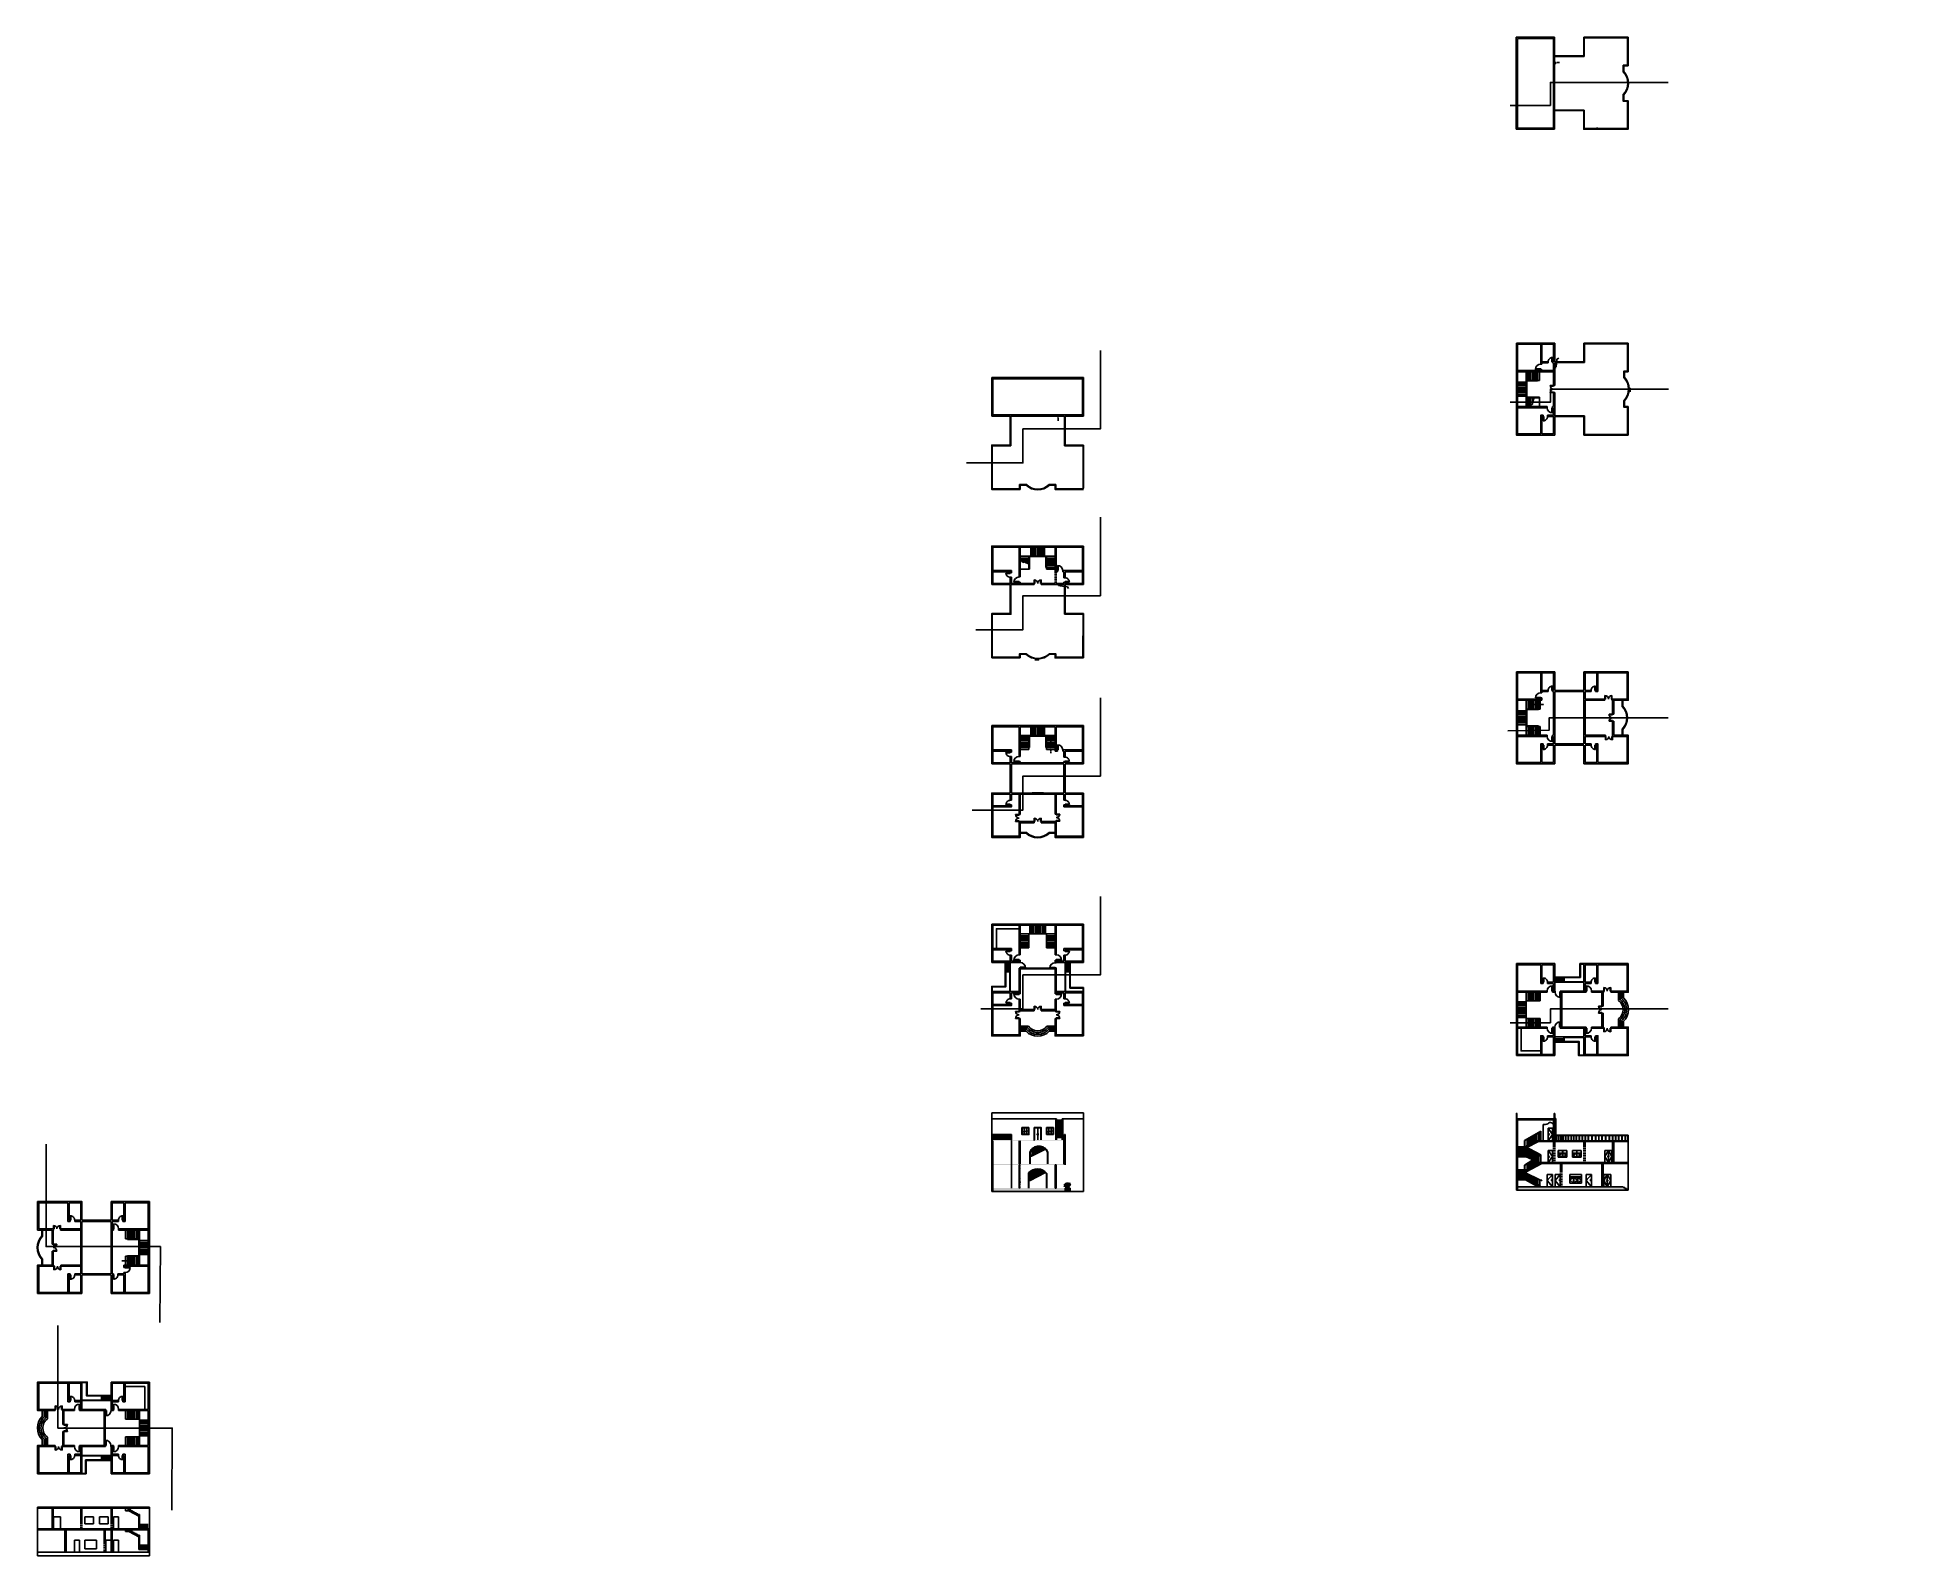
# Model space of a CAD drawing. Header units: millimetres. Extents: x -938220 to 926261, y -44187 to 232552.
# Drawn here: x -938220 to -618046, y -44187 to 216716 of the extents above; entities that cross this region are included whole.
import ezdxf

# ---------------------------------------------------------------- set-up
doc = ezdxf.new("R2010")
doc.units = ezdxf.units.MM
doc.linetypes.add('HIDDEN', pattern=[9.525, 6.35, -3.175])
for name, color, linetype in [('ARCH', 235, 'Continuous'), ('DOORS', 30, 'Continuous'), ('R1', 220, 'Continuous'), ('steel ladder', 170, 'Continuous'), ('STEPS', 11, 'Continuous'), ('TEXT', 170, 'Continuous'), ('trees', 88, 'Continuous'), ('VENTILATOR', 130, 'Continuous')]:
    doc.layers.add(name, color=color, linetype=linetype)
doc.layers.add('walls', color=7, linetype='Continuous', true_color=0xf8ce8b)
doc.layers.add('WINDOWS', color=7, linetype='Continuous', true_color=0xd4e480)
doc.layers.get('TEXT').off()
doc.styles.get("Standard").update_dxf_attribs({"font": 'romantic.ttf', "height": 200})
doc.dimstyles.new('ISO-25', dxfattribs={"dimtxt": 200, "dimasz": 200, "dimexe": 1.25, "dimexo": 0.625, "dimgap": 150, "dimtad": 1, "dimdec": 0, "dimtxsty": 'Standard', "dimblk": 'CLOSEDBLANK', "dimcen": 2.5, "dimclrd": 2, "dimclre": 7, "dimclrt": 7, "dimadec": 0, "dimazin": 0, "dimtfac": 1, "dimtdec": 0, "dimtmove": 0, "dimatfit": 3, "dimfxl": 1, "dimarcsym": 0})
pattern_1 = [(50, (-90096.22, 39497.56), (182.18467, -15.939086), [19.05, -209.55]), (355, (-90096.22, 39497.56), (-35.24342, 191.056845), [15.24, -167.640584]), (100.451445, (-90081.04, 39496.23), (146.941247, 175.11775), [16.19001, -178.090245]), (46.1842, (-90096.22, 39548.36), (271.07904, -42.04233), [28.575, -314.325]), (96.63556, (-90073.63, 39544.85), (237.40413, 247.42612), [24.28502, -267.13561]), (351.18415, (-90096.22, 39548.36), (237.40413, 247.42612), [22.85997, -251.45973]), (21, (-90070.82, 39535.66), (151.61439, -102.2652), [19.05, -209.55]), (326, (-90070.82, 39535.66), (61.80203, 184.187966), [15.24, -167.64]), (71.451445, (-90058.19, 39527.13), (213.41642, 81.92277), [16.19001, -178.08994]), (37.5, (-90096.22, 39497.556), (3.088603, 84.555039), [0, -165.608, 0, -170.18, 0, -168.275]), (7.5, (-90096.22, 39497.56), (66.819663, 100.180575), [0, -97.028, 0, -161.798, 0, -64.135]), (327.5, (-90152.86, 39497.556), (135.590595, -5.728744), [0, -63.5, 0, -198.12, 0, -262.89]), (317.5, (-90178.26, 39497.56), (148.129181, 25.42649), [0, -82.55, 0, -131.572, 0, -186.69])]
pattern_2 = [(0, (-90096.22, 39497.56), (0, 127), []), (90, (-90096.22, 39497.56), (-254, 2e-14), [127, -127]), (90, (-89969.22, 39497.56), (-254, 2e-14), [-127, 127])]
pattern_3 = [(50, (-90096.22, 39497.556), (36.4369338, -3.1878171), [3.81, -41.91]), (355, (-90096.22, 39497.556), (-7.0486843, 38.211369), [3.048, -33.5281168]), (100.451445, (-90093.184, 39497.29), (29.3882494, 35.0235504), [3.2380018, -35.618049]), (46.1842, (-90096.22, 39507.716), (54.2158082, -8.4084656), [5.715, -62.865]), (96.635558, (-90091.7, 39507.015), (47.480827, 49.485225), [4.8570046, -53.4271216]), (351.184151, (-90096.22, 39507.716), (47.480827, 49.485225), [4.5719934, -50.2919464]), (21, (-90091.14, 39505.176), (30.3228783, -20.4530396), [3.81, -41.91]), (326, (-90091.14, 39505.176), (12.3604057, 36.8375932), [3.048, -33.528]), (71.451445, (-90088.613, 39503.47), (42.6832839, 16.3845538), [3.2380018, -35.6179875]), (37.5, (-90096.22, 39497.556), (0.61772065, 16.91100777), [0, -33.1216, 0, -34.036, 0, -33.655]), (7.5, (-90096.22, 39497.556), (13.3639325, 20.03611496), [0, -19.4056, 0, -32.3596, 0, -12.827]), (327.5, (-90107.548, 39497.556), (27.11811903, -1.1457488), [0, -12.7, 0, -39.624, 0, -52.578]), (317.5, (-90112.628, 39497.556), (29.6258363, 5.0852982), [0, -16.51, 0, -26.3144, 0, -37.338])]
pattern_4 = [(0, (-30657.3, -18707), (0, 127), []), (90, (-30657.3, -18707), (-254, 2e-14), [127, -127]), (90, (-30530.3, -18707), (-254, 2e-14), [-127, 127])]
pattern_5 = [(50, (-30657.295, -18707), (91.0923345, -7.969543), [9.525, -104.775]), (355, (-30657.295, -18707), (-17.621711, 95.528423), [7.62, -83.820292]), (100.451445, (-30649.7, -18707.66), (73.470624, 87.558876), [8.095004, -89.045122]), (46.1842, (-30657.3, -18681.6), (135.53952, -21.021164), [14.2875, -157.1625]), (96.635558, (-30646, -18683.35), (118.702067, 123.713062), [12.142512, -133.567804]), (351.184151, (-30657.3, -18681.6), (118.702067, 123.713062), [11.429984, -125.729866]), (21, (-30644.595, -18687.95), (75.807196, -51.132599), [9.525, -104.775]), (326, (-30644.595, -18687.95), (30.901014, 92.093983), [7.62, -83.82]), (71.451445, (-30638.28, -18692.21), (106.70821, 40.961384), [8.095004, -89.044969]), (37.5, (-30657.295, -18707), (1.5443016, 42.2775194), [0, -82.804, 0, -85.09, 0, -84.1375]), (7.5, (-30657.295, -18707), (33.4098313, 50.0902874), [0, -48.514, 0, -80.899, 0, -32.0675]), (327.5, (-30685.616, -18707), (67.7952976, -2.864372), [0, -31.75, 0, -99.06, 0, -131.445]), (317.5, (-30698.316, -18707), (74.0645907, 12.7132455), [0, -41.275, 0, -65.786, 0, -93.345])]

# ---------------------------------------------------------------- blocks, each defined once
blk = doc.blocks.new('W3')
at = {"layer": 'WINDOWS', "ltscale": 5}
for p, q in [((-450, 200), (-450, 0)), ((-450, 200), (450, 200)), ((-450, 133), (450, 133)), ((-450, 67), (450, 67)), ((-450, 0), (450, 0)), ((450, 200), (450, 0))]:
    blk.add_line(p, q, dxfattribs=at)
blk = doc.blocks.new('W2')
at = {"layer": 'WINDOWS', "ltscale": 5}
for p, q in [((-600, 200), (-600, 0)), ((-600, 200), (600, 200)), ((-600, 133), (600, 133)), ((-600, 67), (600, 67)), ((-600, 0), (600, 0)), ((600, 200), (600, 0))]:
    blk.add_line(p, q, dxfattribs=at)
blk = doc.blocks.new('W1')
at = {"layer": 'WINDOWS', "ltscale": 5}
for p, q in [((-750, 200), (-750, 0)), ((-750, 200), (750, 200)), ((-750, 133), (750, 133)), ((-750, 67), (750, 67)), ((-750, 0), (750, 0)), ((750, 200), (750, 0))]:
    blk.add_line(p, q, dxfattribs=at)
blk = doc.blocks.new('W')
at = {"layer": 'WINDOWS', "ltscale": 5}
for p, q in [((11726, 13760), (11726, 13560)), ((11726, 13760), (13726, 13760)), ((11726, 13694), (13726, 13694)), ((11726, 13627), (13726, 13627)), ((11726, 13560), (13726, 13560)), ((13726, 13760), (13726, 13560))]:
    blk.add_line(p, q, dxfattribs=at)
blk = doc.blocks.new('WW')
at = {"layer": 'walls', "ltscale": 5}
blk.add_blockref('W', (-12726, -13560), dxfattribs=at)
blk = doc.blocks.new('V1')
at = {"layer": 'VENTILATOR', "ltscale": 5}
for p, q in [((-450, 200), (-450, 0)), ((-450, 200), (450, 200)), ((-450, 0), (450, 0)), ((450, 200), (450, 0))]:
    blk.add_line(p, q, dxfattribs=at)
at = {"layer": 'VENTILATOR', "linetype": 'HIDDEN', "ltscale": 5}
for p, q in [((-450, 133), (450, 133)), ((-450, 67), (450, 67))]:
    blk.add_line(p, q, dxfattribs=at)
blk = doc.blocks.new('D1')
at = {"layer": 'DOORS', "ltscale": 5}
for p, q in [((0, 900), (0, 0)), ((0, 600), (0, 0)), ((0, 0), (100, 0)), ((0, 0), (100, 0)), ((100, 894.427191), (100, 0))]:
    blk.add_line(p, q, dxfattribs=at)
blk.add_arc((0, 0), 900, 0, 90, dxfattribs=at)
blk = doc.blocks.new('D2')
at = {"layer": 'DOORS', "ltscale": 5}
for p, q in [((0, 750), (0, 0)), ((0, 600), (0, 0)), ((0, 0), (100, 0)), ((0, 0), (100, 0)), ((0, 0), (100, 0)), ((100, 744), (100, 0))]:
    blk.add_line(p, q, dxfattribs=at)
blk.add_arc((3, 0), 747, 0, 90.24774, dxfattribs=at)
blk = doc.blocks.new('DD')
at = {"layer": 'DOORS', "ltscale": 5}
for p, q in [((0, 600), (0, 0)), ((0, 600), (0, 0)), ((0, 0), (100, 0)), ((100, 592), (100, 0)), ((1100, 592), (1100, 0)), ((1200, 0), (1100, 0)), ((1200, 600), (1200, 0)), ((1200, 600), (1200, 0))]:
    blk.add_line(p, q, dxfattribs=at)
for centre, start, end in [((0, 0), 0, 90), ((1200, 0), 90, 180)]:
    blk.add_arc(centre, 600, start, end, dxfattribs=at)
blk = doc.blocks.new('_ClosedBlank')
at = {"color": 0, "linetype": 'ByBlock', "lineweight": -2}
for p, q in [((-1, 0.2), (0, 0)), ((-1, 0.2), (-1, -0.2)), ((0, 0), (-1, -0.2))]:
    blk.add_line(p, q, dxfattribs=at)
blk = doc.blocks.new('*U14')
for p, q in [((-17.76, 8.64), (-23.663, 11.961)), ((-17.76, 8.64), (-23.128, 9.222)), ((-18.24, 11.04), (-21.755, 16.655)), ((-18.24, 11.04), (-20.16, 11.52)), ((-12.96, 12.48), (-19.68, 16.32)), ((-13.92, 12.48), (-19.2, 14.88)), ((-16.8, 16.32), (-18.72, 18.72)), ((-15.84, 8.16), (-18.24, 11.04)), ((-16.32, 7.2), (-18.24, 7.2)), ((-14.88, 18.24), (-17.76, 19.2)), ((-16.8, 12.48), (-17.76, 12.96)), ((-14.88, 5.76), (-17.76, 8.64)), ((-15.84, 0.48), (-17.76, 0)), ((-16.8, 16.32), (-15.36, 19.68)), ((-16.8, 12.48), (-16.8, 16.32)), ((-15.84, 8.16), (-16.8, 12.48)), ((-14.88, 5.76), (-15.84, 8.16)), ((-13.44, 0.48), (-15.84, 0.48)), ((-14.88, 18.24), (-12.96, 20.64)), ((-8.16, 12), (-14.88, 18.24)), ((-12.96, 4.8), (-14.88, 5.76)), ((-12.96, 12.48), (-13.92, 12.48)), ((-9.6, 0.96), (-13.44, 0.48)), ((-13.325, 16.724), (-11.433, 18.289)), ((-12.96, 12.48), (-8.16, 17.76)), ((-10.56, 4.32), (-12.96, 12.48)), ((-11.52, 2.4), (-12.96, 4.8)), ((-9.6, 0.96), (-12.96, 0)), ((-12.471, 19.775), (-12.898, 22.044)), ((-11.677, 19.071), (-12.471, 19.775)), ((-11.28, 19.619), (-12.104, 21.184)), ((-12.043, 15.628), (-11.921, 18.836)), ((-11.982, 16.802), (-10.579, 18.054)), ((-11.921, 18.836), (-10.64, 20.401)), ((-8.64, 0.96), (-11.52, 2.4)), ((-11.433, 18.289), (-10.457, 22.749)), ((-10.579, 18.054), (-9.846, 19.697)), ((-8.16, 17.76), (-10.56, 21.6)), ((-10.56, 4.32), (-8.64, 7.68)), ((-8.64, 1.92), (-10.56, 4.32)), ((-9.6, 0.96), (-7.68, 0.96)), ((-9.48, 19.775), (-8.992, 22.592)), ((-7.2, 19.68), (-8.64, 20.16)), ((-8.64, 7.68), (-8.16, 12)), ((-8.64, 0.96), (-4.32, 2.88)), ((-8.64, 0.96), (-6.24, 2.88)), ((-8.64, 0.96), (-8.64, 1.92)), ((-8.64, 0.96), (-2.88, 0.96)), ((-8.16, 17.76), (-5.28, 19.2)), ((-7.68, 12.48), (-7.2, 14.88)), ((-6.72, 8.64), (-7.68, 12.48)), ((-7.68, 0.96), (-6.24, 0.48)), ((-7.2, 19.68), (-6.24, 21.12)), ((-4.8, 16.32), (-7.2, 19.68)), ((-7.2, 14.88), (-3.84, 16.8)), ((-5.76, 5.28), (-6.72, 8.64)), ((-6.24, 2.88), (-5.76, 5.28)), ((-6.24, 0.48), (-3.36, 0)), ((-5.086, 17.741), (-5.513, 21.34)), ((-5.28, 19.2), (-3.84, 21.6)), ((-3.377, 15.315), (-5.086, 17.819)), ((-2.88, 12.96), (-4.32, 19.68)), ((-4.32, 2.88), (-1.92, 9.6)), ((-3.84, 16.8), (-0.96, 20.64)), ((-3.377, 18.602), (-2.888, 21.575)), ((-2.766, 16.802), (-3.377, 18.602)), ((-3.36, 5.28), (-2.88, 12.96)), ((-2.88, 15.84), (-2.4, 20.16)), ((-0.96, 10.56), (-2.88, 15.84)), ((-2.88, 0.96), (0, 0)), ((-1.92, 9.6), (0.96, 12)), ((-0.508, 21.888), (-0.081, 20.558)), ((-0.48, 10.8), (0.346, 13.203)), ((-0.203, 19.149), (0.102, 21.34)), ((0.346, 13.203), (-0.203, 19.149)), ((-0.142, 19.384), (0.59, 20.401)), ((-0.02, 20.01), (0.896, 21.105)), ((0.041, 20.714), (1.384, 22.044)), ((0.102, 21.34), (0.835, 21.888)), ((0.346, 13.203), (1.323, 16.254)), ((0.96, 12), (1.44, 15.36)), ((0.96, 12), (2.88, 14.88)), ((1.323, 16.254), (3.642, 18.289)), ((1.44, 15.36), (2.88, 17.28)), ((1.92, 13.44), (2.4, 15.36)), ((2.4, 15.36), (3.36, 16.32))]:
    blk.add_line(p, q)

msp = doc.modelspace()

# ---------------------------------------------------------------- hatches: boundary and pattern name
at = {"ltscale": 5}
h = msp.add_hatch(color=256, dxfattribs=at)
h.dxf.hatch_style = 1
h.set_gradient(color1=(0, 0, 255), color2=(255, 255, 0), tint=1)
h.paths.add_polyline_path([(-683885.2, 26447.6), (-684085.2, 26447.6), (-684085.2, 25538.3), (-683885.2, 25538.3)])
at = {"ltscale": 5, "true_color": 0x4554a5}
h = msp.add_hatch(dxfattribs=at)
h.set_pattern_fill('AR-CONC', color=175)
h.set_pattern_definition(pattern_1)
h.paths.add_polyline_path([(-664866.6, 23368.3), (-680152.9, 23368.3), (-680152.9, 23248.3), (-680283, 23248.3), (-680283, 23088.3), (-680583, 23088.3), (-680583, 22928.3), (-680883, 22928.3), (-680883, 22768.3), (-681183, 22768.3), (-681183, 22608.3), (-681483, 22608.3), (-681483, 22448.3), (-681783, 22448.3), (-681783, 22288.3), (-682083, 22288.3), (-682083, 22128.3), (-682383, 22128.3), (-682383, 21798.3), (-679720.5, 23218.3), (-664866.6, 23218.3)])
h.paths.add_polyline_path([(-664866.6, 27118.3), (-679946.2, 27118.3), (-680244.3, 27118.3), (-680283, 27118.3), (-680583, 27118.3), (-680583, 26994.2), (-680883, 26994.2), (-680883, 26844.2), (-681183, 26844.2), (-681183, 26694.2), (-681483, 26694.2), (-681483, 26544.2), (-681783, 26544.2), (-681783, 26394.2), (-682083, 26394.2), (-682083, 26244.2), (-682383, 26244.2), (-682383, 26094.2), (-682383, 25926.5), (-680299.4, 26968.3), (-664866.6, 26968.3)])
h.paths.add_polyline_path([(-680301.8, 19218.3), (-679983, 19218.3), (-679983, 19378.3), (-680283, 19378.3), (-680283, 19538.3), (-680583, 19538.3), (-680583, 19698.3), (-680883, 19698.3), (-680883, 19858.3), (-681183, 19858.3), (-681183, 20018.3), (-681483, 20018.3), (-681483, 20178.3), (-681783, 20178.3), (-681783, 20338.3), (-682083, 20338.3), (-682083, 20498.3), (-682383, 20498.3), (-682383, 20628.3), (-683885.2, 20628.3), (-683885.2, 20399.5), (-682516.5, 20399.5)])
h = msp.add_hatch(dxfattribs=at)
h.set_pattern_fill('AR-CONC', color=175)
h.set_pattern_definition(pattern_1)
h.paths.add_polyline_path([(-680386.2, 23518.3), (-680436.2, 23518.3), (-680436.2, 23492.5), (-680386.2, 23470.6)])
at = {"ltscale": 5}
h = msp.add_hatch(color=256, dxfattribs=at)
h.dxf.hatch_style = 1
h.set_gradient(color1=(0, 0, 255), color2=(255, 255, 0), tint=1)
h.paths.add_polyline_path([(-683885.7, 22287.6), (-684085.7, 22287.6), (-684085.7, 21378.3), (-683885.7, 21378.3)])
at = {"layer": 'walls', "linetype": 'HIDDEN', "ltscale": 5, "true_color": 0x4554a5}
h = msp.add_hatch(dxfattribs=at)
h.set_pattern_fill('AR-CONC', color=175)
h.set_pattern_definition([(50, (-90097.33, 39496.95), (182.18467, -15.939086), [19.05, -209.55]), (355, (-90097.33, 39496.95), (-35.24342, 191.056845), [15.24, -167.640584]), (100.451445, (-90082.15, 39495.62), (146.941247, 175.11775), [16.19001, -178.090245]), (46.1842, (-90097.33, 39547.75), (271.07904, -42.04233), [28.575, -314.325]), (96.63556, (-90074.74, 39544.24), (237.40413, 247.42612), [24.28502, -267.13561]), (351.18415, (-90097.33, 39547.75), (237.40413, 247.42612), [22.85997, -251.45973]), (21, (-90071.93, 39535.05), (151.61439, -102.2652), [19.05, -209.55]), (326, (-90071.93, 39535.05), (61.80203, 184.187966), [15.24, -167.64]), (71.451445, (-90059.3, 39526.52), (213.41642, 81.92277), [16.19001, -178.08994]), (37.5, (-90097.33, 39496.95), (3.088603, 84.555039), [0, -165.608, 0, -170.18, 0, -168.275]), (7.5, (-90097.33, 39496.95), (66.819663, 100.180575), [0, -97.028, 0, -161.798, 0, -64.135]), (327.5, (-90153.974, 39496.95), (135.590595, -5.728744), [0, -63.5, 0, -198.12, 0, -262.89]), (317.5, (-90179.37, 39496.95), (148.129181, 25.42649), [0, -82.55, 0, -131.572, 0, -186.69])])
h.paths.add_polyline_path([(-677486.3, 30867.7), (-684086.3, 30867.7), (-684086.3, 30717.7), (-677486.3, 30717.7)])
at = {"layer": 'walls', "ltscale": 5}
h = msp.add_hatch(dxfattribs=at)
h.set_pattern_fill('BRICK', color=9, scale=20)
h.set_pattern_definition(pattern_2)
h.paths.add_polyline_path([(-683985.2, 31768.3, 1), (-684085.2, 31768.3), (-684085.2, 30868.3), (-683985.2, 30868.3)])
h = msp.add_hatch(dxfattribs=at)
h.set_pattern_fill('BRICK', color=9, scale=20)
h.set_pattern_definition(pattern_2)
h.paths.add_polyline_path([(-683885.2, 30718.3), (-684085.2, 30718.3), (-684085.2, 27118.3), (-684085.2, 26447.6), (-683885.2, 26447.6)])
h.paths.add_polyline_path([(-683885.2, 25538.3), (-684085.2, 25538.3), (-684085.2, 24568.3), (-683885.2, 24568.3)])
h.paths.add_polyline_path([(-683885.2, 24568.3), (-684085.2, 24568.3), (-684085.2, 24347.6), (-683885.2, 24347.6)])
h = msp.add_hatch(dxfattribs=at)
h.set_pattern_fill('BRICK', color=9, scale=20)
h.set_pattern_definition(pattern_2)
h.paths.add_polyline_path([(-667366.6, 26968.3), (-667566.6, 26968.3), (-667566.6, 25468.3), (-667366.6, 25468.3)])
h.paths.add_polyline_path([(-677485.2, 30718.3), (-677685.2, 30718.3), (-677685.2, 29703.4, -0.01876584), (-677685.2, 29660.8), (-677685.2, 29294.4), (-677485.2, 29294.4)])
h = msp.add_hatch(dxfattribs=at)
h.set_pattern_fill('BRICK', color=9, scale=20)
h.set_pattern_definition(pattern_2)
h.paths.add_polyline_path([(-677485.2, 31768.3, 1), (-677585.2, 31768.3), (-677585.2, 30868.3), (-677485.2, 30868.3)])
h = msp.add_hatch(dxfattribs=at)
h.set_pattern_fill('BRICK', color=9, scale=20)
h.set_pattern_definition(pattern_4)
h.paths.add_polyline_path([(-769332.6, 27123.1), (-769532.6, 27123.1), (-769532.6, 23123.1), (-769332.6, 23123.1)])
h.paths.add_polyline_path([(-769334.6, 22973.1), (-769532.6, 22973.1), (-769532.6, 18973.1), (-769332.6, 18973.1)])
h.paths.add_polyline_path([(-774032.6, 22973.1), (-774232.6, 22973.1), (-774232.6, 18373.1), (-774032.6, 18373.1), (-774032.6, 18973.1)])
h.paths.add_polyline_path([(-774032.6, 27123.1), (-774232.6, 27123.1), (-774232.6, 23123.1), (-774032.6, 23123.1)])
h.paths.add_polyline_path([(-774032.6, 23123.1), (-774232.6, 23123.1), (-774232.6, 22973.1), (-774032.6, 22973.1)])
at = {"layer": 'walls', "ltscale": 5, "true_color": 0x293189}
h = msp.add_hatch(dxfattribs=at)
h.set_pattern_fill('AR-CONC', color=177, scale=0.5)
h.set_pattern_definition(pattern_5)
h.paths.add_polyline_path([(-761632.6, 27123.1), (-761632.6, 27273.1), (-774132.6, 27273.1), (-774132.6, 27123.1)])
at = {"layer": 'walls', "ltscale": 5, "true_color": 0xcecce6}
h = msp.add_hatch(dxfattribs=at)
h.set_pattern_fill('BRICK', color=254, scale=20)
h.set_pattern_definition(pattern_2)
h.paths.add_polyline_path([(-677485.2, 26968.3), (-677685.2, 26968.3), (-677685.2, 26118.3), (-677485.2, 26118.3)])
h = msp.add_hatch(dxfattribs=at)
h.set_pattern_fill('BRICK', color=254, scale=20)
h.set_pattern_definition(pattern_2)
h.paths.add_polyline_path([(-672285.2, 26968.3), (-672485.2, 26968.3), (-672485.2, 26118.3), (-672285.2, 26118.3)])
at = {"layer": 'walls', "linetype": 'HIDDEN', "ltscale": 5, "true_color": 0x4554a5}
h = msp.add_hatch(dxfattribs=at)
h.set_pattern_fill('AR-CONC', color=175)
h.set_pattern_definition(pattern_1)
h.paths.add_polyline_path([(-667566.6, 26968.3), (-667366.6, 26968.3), (-667366.6, 26968.3), (-667566.6, 26968.3)])
at = {"layer": 'walls', "ltscale": 5, "true_color": 0x293189}
h = msp.add_hatch(dxfattribs=at)
h.set_pattern_fill('AR-CONC', color=177, scale=0.5)
h.set_pattern_definition(pattern_5)
h.paths.add_polyline_path([(-774032.6, 23123.1), (-774032.6, 22973.1), (-761632.6, 22973.1), (-761632.6, 23123.1)])
at = {"layer": 'walls', "ltscale": 5}
h = msp.add_hatch(dxfattribs=at)
h.set_pattern_fill('BRICK', color=253, scale=20)
h.set_pattern_definition(pattern_4)
h.paths.add_polyline_path([(-763132.6, 22973), (-763332.6, 22973), (-763332.6, 18974.6), (-763132.6, 18972.8)])
h = msp.add_hatch(dxfattribs=at)
h.set_pattern_fill('BRICK', color=9, scale=20)
h.set_pattern_definition(pattern_2)
h.paths.add_polyline_path([(-683885.2, 24347.6), (-684085.2, 24347.6), (-684085.2, 22468.3), (-684085.2, 22287.6), (-683885.2, 22287.6)])
at = {"layer": 'walls', "linetype": 'HIDDEN', "ltscale": 5, "true_color": 0x4554a5}
h = msp.add_hatch(dxfattribs=at)
h.set_pattern_fill('AR-CONC', color=175)
h.set_pattern_definition(pattern_1)
h.paths.add_polyline_path([(-680752.9, 23818.3), (-680988.2, 23818.3), (-680988.2, 23734.5), (-680723.8, 23618.6), (-680723.8, 23668.3), (-680752.9, 23668.3)])
h.paths.add_polyline_path([(-680988.2, 23818.3), (-681038.2, 23818.3), (-681038.2, 23756.5), (-680988.2, 23734.5)])
h.paths.add_polyline_path([(-681038.2, 23818.3), (-681052.9, 23818.3), (-681052.9, 23933.2), (-681208.9, 23831.3), (-681038.2, 23756.5)])
h.paths.add_polyline_path([(-680452.9, 23668.3), (-680723.8, 23668.3), (-680723.8, 23618.6), (-680436.2, 23492.5), (-680436.2, 23518.3), (-680452.9, 23518.3)])
h.paths.add_polyline_path([(-680386.2, 23518.3), (-680436.2, 23518.3), (-680436.2, 23492.5), (-680386.2, 23470.6)])
h.paths.add_polyline_path([(-680152.9, 23518.3), (-680386.2, 23518.3), (-680386.2, 23470.6), (-680152.9, 23368.3)])
h.paths.add_polyline_path([(-683885.2, 24568.3), (-683885.2, 24347.6), (-682386.2, 24347.6), (-681208.9, 23831.3), (-681052.9, 23933.2), (-681052.9, 23968.3), (-681352.9, 23968.3), (-681352.9, 24118.3), (-681652.9, 24118.3), (-681652.9, 24268.3), (-681952.9, 24268.3), (-681952.9, 24418.3), (-682252.9, 24418.3), (-682252.9, 24568.3)])
at = {"layer": 'walls', "ltscale": 5, "true_color": 0xcecce6}
h = msp.add_hatch(dxfattribs=at)
h.set_pattern_fill('BRICK', color=254, scale=20)
h.set_pattern_definition(pattern_2)
h.paths.add_polyline_path([(-676285.2, 23218.3), (-676485.2, 23218.3), (-676485.2, 22247.6), (-676285.2, 22247.6)])
h = msp.add_hatch(dxfattribs=at)
h.set_pattern_fill('BRICK', color=254, scale=20)
h.set_pattern_definition(pattern_2)
h.paths.add_polyline_path([(-676285.2, 22247.6), (-676285.2, 23218.3), (-676485.2, 23218.3), (-676485.2, 21968.3), (-676285.2, 21968.3)])
h = msp.add_hatch(dxfattribs=at)
h.set_pattern_fill('BRICK', color=254, scale=20)
h.set_pattern_definition(pattern_2)
h.paths.add_polyline_path([(-669179.5, 23218.3), (-669379.5, 23218.3), (-669379.5, 21318.3), (-669179.5, 21318.3)])
at = {"layer": 'walls', "ltscale": 5, "true_color": 0xf26722}
h = msp.add_hatch(dxfattribs=at)
h.set_pattern_fill('AR-CONC', color=30, scale=0.2)
h.set_pattern_definition(pattern_3)
h.paths.add_polyline_path([(-667423.8, 25426.7), (-667515, 25426.7), (-667515, 23368.3), (-667423.8, 23368.3)])
at = {"layer": 'walls', "ltscale": 5}
h = msp.add_hatch(dxfattribs=at)
h.set_pattern_fill('BRICK', color=9, scale=20)
h.set_pattern_definition(pattern_2)
h.paths.add_polyline_path([(-683885.2, 21378.3), (-684085.2, 21378.3), (-684085.2, 20978.5), (-684085.2, 20760.6), (-684085.2, 20628.3), (-683885.2, 20628.3)])
h = msp.add_hatch(dxfattribs=at)
h.set_pattern_fill('BRICK', color=9, scale=20)
h.set_pattern_definition(pattern_2)
h.paths.add_polyline_path([(-683885.2, 20399.5), (-682516.5, 20399.5), (-680953.6, 19565.9), (-680301.8, 19218.3), (-679983, 19218.3), (-679983, 19378.3), (-680283, 19378.3), (-680283, 19538.3), (-680583, 19538.3), (-680583, 19698.3), (-680883, 19698.3), (-680883, 19858.3), (-681183, 19858.3), (-681183, 20018.3), (-681483, 20018.3), (-681483, 20178.3), (-681783, 20178.3), (-681783, 20338.3), (-682083, 20338.3), (-682083, 20498.3), (-682383, 20498.3), (-682383, 20628.3), (-684085.2, 20628.3), (-684085.2, 18618.3), (-683885.2, 18618.3)])
at = {"layer": 'walls', "ltscale": 5, "true_color": 0xcecce6}
h = msp.add_hatch(dxfattribs=at)
h.set_pattern_fill('BRSTONE', color=254, scale=20)
h.set_pattern_definition([(0, (-90096.22, 39497.56), (0, 167.64), []), (90, (-89639.02, 39497.56), (-254, 167.64), [167.64, -167.64]), (90, (-89689.82, 39497.56), (-254, 167.64), [167.64, -167.64]), (0, (-89639.02, 39525.5), (254, 167.64), [-457.2, 50.8]), (0, (-89639.02, 39553.44), (254, 167.64), [-457.2, 50.8]), (0, (-89639.02, 39581.38), (254, 167.64), [-457.2, 50.8]), (0, (-89639.02, 39609.32), (254, 167.64), [-457.2, 50.8]), (0, (-89639.02, 39637.26), (254, 167.64), [-457.2, 50.8])])
h.paths.add_polyline_path([(-664866.6, 18618.3), (-664866.6, 18768.3), (-665138.2, 18768.3), (-665138.2, 18918.3), (-665438.2, 18918.3), (-665438.2, 19068.3), (-665738.2, 19068.3), (-665738.2, 19218.3), (-668348.8, 19218.3), (-679983, 19218.3), (-683885.2, 19218.3), (-683885.2, 18618.3)])
at = {"layer": 'walls', "ltscale": 5, "true_color": 0xf26722}
h = msp.add_hatch(dxfattribs=at)
h.set_pattern_fill('AR-CONC', color=30, scale=0.2)
h.set_pattern_definition(pattern_3)
h.paths.add_polyline_path([(-669231.9, 21276.7), (-669323, 21276.7), (-669323, 19218.3), (-669231.9, 19218.3)])
at = {"layer": 'walls', "ltscale": 5}
h = msp.add_hatch(dxfattribs=at)
h.set_pattern_fill('BRSTONE', color=9, scale=20)
h.set_pattern_definition([(0, (-30657.3, -18707), (0, 167.64), []), (90, (-30200.1, -18707), (-254, 167.64), [167.64, -167.64]), (90, (-30250.9, -18707), (-254, 167.64), [167.64, -167.64]), (0, (-30200.1, -18679.06), (254, 167.64), [-457.2, 50.8]), (0, (-30200.1, -18651.12), (254, 167.64), [-457.2, 50.8]), (0, (-30200.1, -18623.18), (254, 167.64), [-457.2, 50.8]), (0, (-30200.1, -18595.24), (254, 167.64), [-457.2, 50.8]), (0, (-30200.1, -18567.3), (254, 167.64), [-457.2, 50.8])])
h.paths.add_polyline_path([(-761632.6, 18973.1), (-774032.6, 18973.1), (-774032.6, 18373.1), (-761632.6, 18373.1)])
h = msp.add_hatch(dxfattribs=at)
h.set_pattern_fill('BRICK', color=253, scale=20)
h.set_pattern_definition(pattern_4)
h.paths.add_polyline_path([(-761532.6, 18972.6), (-761632.6, 18972.6), (-761632.6, 18373.1), (-761532.6, 18373.1)])
h.paths.add_polyline_path([(-760732.6, 18972.6), (-760832.6, 18972.6), (-760832.6, 18373.1), (-760732.6, 18373.1)])
h = msp.add_hatch(color=38, dxfattribs=at)
h.dxf.hatch_style = 1
h.paths.add_polyline_path([(-760832.6, 18972.6), (-761532.6, 18972.6), (-761532.6, 18373.1), (-760832.6, 18373.1)])
at = {"layer": 'walls', "linetype": 'HIDDEN', "ltscale": 5, "true_color": 0x4554a5}
h = msp.add_hatch(dxfattribs=at)
h.set_pattern_fill('AR-CONC', color=175)
h.set_pattern_definition([(50, (-30657.3, -18707), (182.18467, -15.939086), [19.05, -209.55]), (355, (-30657.3, -18707), (-35.24342, 191.056845), [15.24, -167.640584]), (100.451445, (-30642.11, -18708.33), (146.941247, 175.11775), [16.19001, -178.090245]), (46.1842, (-30657.3, -18656.2), (271.07904, -42.04233), [28.575, -314.325]), (96.63556, (-30634.7, -18659.7), (237.40413, 247.42612), [24.28502, -267.13561]), (351.18415, (-30657.3, -18656.2), (237.40413, 247.42612), [22.85997, -251.45973]), (21, (-30631.9, -18668.9), (151.61439, -102.2652), [19.05, -209.55]), (326, (-30631.9, -18668.9), (61.80203, 184.187966), [15.24, -167.64]), (71.451445, (-30619.26, -18677.42), (213.41642, 81.92277), [16.19001, -178.08994]), (37.5, (-30657.295, -18707), (3.088603, 84.555039), [0, -165.608, 0, -170.18, 0, -168.275]), (7.5, (-30657.295, -18707), (66.819663, 100.180575), [0, -97.028, 0, -161.798, 0, -64.135]), (327.5, (-30713.94, -18707), (135.590595, -5.728744), [0, -63.5, 0, -198.12, 0, -262.89]), (317.5, (-30739.34, -18707), (148.129181, 25.42649), [0, -82.55, 0, -131.572, 0, -186.69])])
h.paths.add_polyline_path([(-618046.3, -27486.3), (-618246.3, -27486.3)])

# ---------------------------------------------------------------- linework, layer by layer
at = {"ltscale": 5}
for p, q in [((-665066.6, 107495.1), (-664866.6, 107495.1)), ((-665066.6, 102995.1), (-664866.6, 102995.1)), ((-763132.6, 79443), (-763132.6, 79243)), ((-758632.6, 79443), (-758632.6, 79243)), ((-677485.2, 30718.3), (-677685.2, 30718.3)), ((-677632.4, 29294.4), (-677632.4, 27118.3)), ((-677632.4, 29176.7), (-677541.3, 29176.7)), ((-677541.3, 29294.4), (-677541.3, 27118.3)), ((-684085.2, 25538.3), (-684085.2, 26447.6)), ((-684085.2, 26447.6), (-683885.2, 26447.6)), ((-683885.2, 26447.6), (-683885.2, 25538.3)), ((-682636.2, 24568.3), (-682636.2, 26094.2)), ((-680283, 27118.3), (-680583, 27118.3)), ((-680239.7, 27118.3), (-680283, 27118.3)), ((-680244.3, 27118.3), (-679946.2, 27118.3)), ((-676814.7, 27118.3), (-676814.7, 28018.3)), ((-683885.2, 25538.3), (-684085.2, 25538.3)), ((-682386.2, 24347.6), (-684085.2, 24347.6)), ((-682252.9, 24568.3), (-682552.9, 24568.3)), ((-679956.2, 23282), (-682386.2, 24347.6)), ((-682383, 21798.3), (-679720.5, 23218.3)), ((-680517.8, 22793.2), (-680515.1, 22794.5)), ((-680152.9, 23368.3), (-664866.6, 23368.3)), ((-679956.2, 23368.3), (-679956.2, 23518.3)), ((-667366.6, 25468.3), (-667566.6, 25468.3)), ((-667515, 25468.3), (-667515, 23368.3)), ((-667515, 25426.7), (-667423.8, 25426.7)), ((-667423.8, 25468.3), (-667423.8, 23368.3)), ((-684085.7, 21378.3), (-684085.7, 22287.6)), ((-684085.7, 22287.6), (-683885.7, 22287.6)), ((-683885.7, 20628.3), (-684085.7, 20628.3)), ((-683885.7, 22287.6), (-683885.7, 21378.3)), ((-682516.5, 20399.5), (-683885.2, 20399.5)), ((-679983, 19218.3), (-683885.2, 19218.3)), ((-682686.2, 21828.3), (-682686.2, 21978.3)), ((-682636.2, 21828.3), (-682636.2, 21978.3)), ((-682516.5, 20399.5), (-680953.6, 19565.9)), ((-681783, 20178.3), (-681783, 20338.3)), ((-680953.6, 19565.9), (-680301.8, 19218.3)), ((-679983, 19378.3), (-679983, 19218.3)), ((-669179.5, 21318.3), (-669379.5, 21318.3)), ((-669179.5, 19218.3), (-669379.5, 19218.3)), ((-669323, 21318.3), (-669323, 19218.3)), ((-669323, 21276.7), (-669231.9, 21276.7)), ((-669231.9, 21318.3), (-669231.9, 19218.3))]:
    msp.add_line(p, q, dxfattribs=at)
at = {"color": 254, "ltscale": 5, "true_color": 0xfeeab9}
for p, q in [((-684085.2, 30868.3), (-684085.2, 31768.3)), ((-684085.2, 27118.3), (-684085.2, 30868.3)), ((-684085.2, 30868.3), (-677485.2, 30868.3)), ((-684085.2, 30718.3), (-677485.2, 30718.3)), ((-683985.2, 30868.3), (-683985.2, 31768.3)), ((-683885.2, 30718.3), (-683885.2, 20628.3)), ((-677685.2, 27118.3), (-677685.2, 30718.3)), ((-677585.2, 30868.3), (-677585.2, 31768.3)), ((-677485.2, 30868.3), (-677485.2, 31768.3)), ((-677485.2, 27118.3), (-677485.2, 30868.3)), ((-684085.2, 22468.3), (-684085.2, 27118.3)), ((-682383, 25926.5), (-680299.4, 26968.3)), ((-680299.4, 26968.3), (-664866.6, 26968.3)), ((-679946.2, 27118.3), (-664866.6, 27118.3)), ((-677685.2, 26368.1), (-677685.2, 26968.3)), ((-677685.2, 26118.3), (-677685.2, 26968.3)), ((-677685.2, 26118.3), (-677485.2, 26118.3)), ((-677485.2, 26118.3), (-677485.2, 26968.3)), ((-672485.2, 26968.3), (-672485.2, 26118.3)), ((-672485.2, 26118.3), (-672285.2, 26118.3)), ((-672285.2, 26968.3), (-672285.2, 26118.3)), ((-667566.6, 26968.3), (-667566.6, 23368.3)), ((-667566.6, 26968.3), (-667366.6, 26968.3)), ((-667366.6, 26968.3), (-667366.6, 23368.3)), ((-684085.2, 23368.3), (-684085.2, 20978.5)), ((-680152.9, 23368.3), (-664866.6, 23368.3)), ((-679720.5, 23218.3), (-664866.6, 23218.3)), ((-669379.5, 23218.3), (-669379.5, 19218.3)), ((-669179.5, 23218.3), (-669179.5, 19218.3)), ((-684085.2, 20760.6), (-684085.2, 18618.3)), ((-683885.2, 20399.5), (-683885.2, 18618.3)), ((-679983, 19218.3), (-667879.5, 19218.3)), ((-668348.8, 19218.3), (-665738.2, 19218.3)), ((-684085.2, 18618.3), (-664866.6, 18618.3))]:
    msp.add_line(p, q, dxfattribs=at)
at = {"ltscale": 5}
for points in [[(-685143.3, 205010.7), (-678247.7, 205010.7), (-678247.7, 208957.6), (-657983.5, 208957.6)], [(-685143.3, 153991.6), (-678247.7, 153991.6), (-678247.7, 156277.6), (-657974.3, 156271.4)], [(-685530.8, 97545.1), (-678428.4, 97674.5), (-678466.7, 99780.8), (-657983.5, 99773.7)], [(-685143.3, 47395.1), (-678247.7, 47395.1), (-678248.3, 49760.1), (-657984.2, 49760.1)]]:
    msp.add_lwpolyline(points, dxfattribs=at)
for centre in [(-684035.2, 31768.3), (-677535.2, 31768.3)]:
    msp.add_arc(centre, 50, 0, 180, dxfattribs=at)
at = {"layer": 'ARCH', "linetype": 'HIDDEN', "ltscale": 15}
for p, q in [((-677685.2, 98495.1), (-677685.2, 101495.1)), ((-677485.2, 98495.1), (-677485.2, 101495.1)), ((-672485.2, 98795.1), (-672485.2, 100795.1)), ((-672285.2, 98795.1), (-672285.2, 100795.1)), ((-764632.6, 92061.6), (-767632.6, 92061.6)), ((-764632.6, 91861.6), (-767632.6, 91861.6)), ((-765352.5, 86866.6), (-767352.5, 86866.6)), ((-765352.5, 86666.6), (-767352.5, 86666.6)), ((-764832.6, 56747.3), (-767832.6, 56747.3)), ((-764832.6, 56647.3), (-767832.6, 56647.3)), ((-676485.2, 48145.1), (-676485.2, 51145.1)), ((-676285.2, 48145.1), (-676285.2, 51145.1)), ((-930741.8, 9757.4), (-930741.8, 7757.4)), ((-930541.8, 9757.4), (-930541.8, 7757.4)), ((-925541.8, 10057.4), (-925541.8, 7057.4)), ((-925341.8, 10057.4), (-925341.8, 7057.4)), ((-926741.8, -20736.8), (-926741.8, -23736.8)), ((-926541.8, -20736.8), (-926541.8, -23736.8))]:
    msp.add_line(p, q, dxfattribs=at)
at = {"layer": 'ARCH', "color": 7, "ltscale": 5}
msp.add_line((-766932.6, 27158.7), (-766932.6, 27123.1), dxfattribs=at)
at = {"layer": 'ARCH', "linetype": 'HIDDEN', "ltscale": 30}
for p, q in [((-677685.2, 26118.3), (-677685.2, 23368.3)), ((-677485.2, 26118.3), (-677485.2, 23368.3)), ((-672485.2, 26118.3), (-672485.2, 23368.3)), ((-672285.2, 26118.3), (-672285.2, 23368.3)), ((-676485.2, 22247.6), (-676485.2, 19218.3)), ((-676285.2, 22247.6), (-676285.2, 19218.3))]:
    msp.add_line(p, q, dxfattribs=at)
at = {"layer": 'ARCH', "color": 32, "ltscale": 5, "true_color": 0xcd6928}
for p, q in [((-767682.6, 25166.5), (-767682.6, 23123.1)), ((-767632.6, 25157.3), (-767632.6, 23123.1)), ((-764632.6, 25163.3), (-764632.6, 23123.1)), ((-764582.6, 25170), (-764582.6, 23123.1)), ((-767882.6, 21604), (-767882.6, 18973.1)), ((-767832.6, 21584.7), (-767832.6, 18973.1)), ((-764832.6, 21492.5), (-764832.6, 18973.1)), ((-764832.6, 21492.5), (-764832.6, 18973.1)), ((-764832.6, 18973.1), (-764832.6, 21492.5)), ((-764782.6, 21510.1), (-764782.6, 18973.1))]:
    msp.add_line(p, q, dxfattribs=at)
at = {"layer": 'ARCH', "color": 254, "ltscale": 5, "true_color": 0xfeeab9}
for p, q in [((-676485.2, 23218.3), (-676485.2, 22247.6)), ((-676485.2, 23218.3), (-676485.2, 21968.3)), ((-676285.2, 23218.3), (-676285.2, 21918.3)), ((-676485.2, 21968.3), (-676285.2, 21968.3))]:
    msp.add_line(p, q, dxfattribs=at)
at = {"layer": 'ARCH', "ltscale": 5}
for centre, radius, start, end in [((-679213.1, 30908.7), 1009.1, 255.712935, 301.44616), ((-678252.5, 29682.1), 567.7, 357.849845, 139.886553)]:
    msp.add_arc(centre, radius, start, end, dxfattribs=at)
at = {"layer": 'ARCH', "color": 32, "ltscale": 5, "true_color": 0xcd6928}
for centre, radius, start, end in [((-766131.9, 24533.5), 1674.9, 22.335702, 157.794243), ((-766131.4, 24532.4), 1626.1, 22.827906, 157.399471), ((-766372.4, 20245.2), 2031.5, 38.507109, 138.022494), ((-766372.4, 20245.2), 1981.5, 39.009325, 137.470796)]:
    msp.add_arc(centre, radius, start, end, dxfattribs=at)
at = {"layer": 'DOORS', "color": 30, "ltscale": 5, "true_color": 0xf8991e}
msp.add_line((-766332.6, 29373.1), (-766332.6, 27273.1), dxfattribs=at)
at = {"layer": 'DOORS', "ltscale": 5}
for p, q in [((-678635.2, 29294.4), (-677885.2, 29294.4)), ((-678635.2, 29294.4), (-678635.2, 27118.3)), ((-678635.2, 29294.4), (-677885.2, 28206.3)), ((-677885.2, 29294.4), (-677885.2, 27118.3)), ((-677885.2, 28206.3), (-678635.2, 27118.3)), ((-678635.2, 25468.3), (-678635.2, 23368.3)), ((-678635.2, 25468.3), (-677885.2, 25468.3)), ((-678635.2, 25468.3), (-677885.2, 24418.3)), ((-677885.2, 24418.3), (-678635.2, 23368.3)), ((-677885.2, 25468.3), (-677885.2, 23368.3)), ((-668866.6, 25468.3), (-668866.6, 23368.3)), ((-668866.6, 25468.3), (-667666.6, 25468.3)), ((-668266.6, 25468.3), (-668866.6, 24418.3)), ((-668866.6, 24418.3), (-668266.6, 23368.3)), ((-668266.6, 25468.3), (-668266.6, 23368.3)), ((-668266.6, 25468.3), (-667666.6, 24418.3)), ((-667666.6, 24418.3), (-668266.6, 23368.3)), ((-667666.6, 25468.3), (-667666.6, 23368.3)), ((-678785.2, 21318.3), (-678785.2, 19218.3)), ((-678785.2, 21318.3), (-677885.2, 21318.3)), ((-677885.2, 21318.3), (-678785.2, 20268.3)), ((-678785.2, 20268.3), (-677885.2, 19218.3)), ((-677885.2, 20439.3), (-678027.7, 20439.3)), ((-678027.7, 20439.3), (-678027.7, 20249.6)), ((-678027.7, 20249.6), (-677885.2, 20249.6)), ((-677885.2, 21318.3), (-677885.2, 19218.3)), ((-677885.2, 20249.6), (-677885.2, 20439.3)), ((-677442, 21318.3), (-677442, 19218.3)), ((-677442, 21318.3), (-676542, 21318.3)), ((-676542, 21318.3), (-677442, 20268.3)), ((-677442, 20268.3), (-676542, 19218.3)), ((-676542, 20439.3), (-676684.5, 20439.3)), ((-676684.5, 20439.3), (-676684.5, 20249.6)), ((-676684.5, 20249.6), (-676542, 20249.6)), ((-676542, 21318.3), (-676542, 19218.3)), ((-672085.2, 21318.3), (-672085.2, 19218.3)), ((-672085.2, 21318.3), (-671185.2, 21318.3)), ((-671185.2, 21318.3), (-672085.2, 20268.3)), ((-672085.2, 20268.3), (-671185.2, 19218.3)), ((-671185.2, 20439.3), (-671327.7, 20439.3)), ((-671327.7, 20439.3), (-671327.7, 20249.6)), ((-671327.7, 20249.6), (-671185.2, 20249.6)), ((-671185.2, 21318.3), (-671185.2, 19218.3)), ((-669079.5, 21318.3), (-669079.5, 19218.3)), ((-669079.5, 21318.3), (-667879.5, 21318.3)), ((-668479.5, 21318.3), (-669079.5, 20268.3)), ((-669079.5, 20268.3), (-668479.5, 19218.3)), ((-668479.5, 21318.3), (-668479.5, 19218.3)), ((-668479.5, 21318.3), (-667879.5, 20268.3)), ((-667879.5, 20268.3), (-668479.5, 19218.3)), ((-667879.5, 21318.3), (-667879.5, 19218.3))]:
    msp.add_line(p, q, dxfattribs=at)
at = {"layer": 'DOORS', "color": 30, "ltscale": 5, "true_color": 0xf8991e}
for points in [[(-766932.6, 27273.1), (-766932.6, 29373.1), (-765732.6, 29373.1), (-765732.6, 27273.1)], [(-766882.6, 27273.1), (-766882.6, 29323.1), (-765782.6, 29323.1), (-765782.6, 27273.1)]]:
    msp.add_lwpolyline(points, dxfattribs=at)
msp.add_lwpolyline([(-766416.2, 28323.1), (-766244.3, 28323.1), (-766244.3, 28113.5), (-766416.2, 28113.5)], close=True, dxfattribs=at)
at = {"layer": 'DOORS', "ltscale": 5}
for centre, radius in [((-678497.7, 28219.8), 100.3), ((-678497.7, 24393.6), 100.3), ((-668266.6, 24418.3), 110.6), ((-677957.6, 20350.7), 33.4), ((-676614.4, 20350.7), 33.4), ((-671257.6, 20350.7), 33.4), ((-668479.5, 20268.3), 124.8)]:
    msp.add_circle(centre, radius, dxfattribs=at)
at = {"layer": 'R1', "ltscale": 5}
for p, q in [((-672512, 216716.3), (-665093.4, 216716.3)), ((-672512, 213516.3), (-672512, 216716.3)), ((-672412, 216616.3), (-664993.4, 216616.3)), ((-672412, 213416.3), (-672412, 216616.3)), ((-665093.4, 216716.3), (-664893.4, 216716.3)), ((-664993.4, 216616.3), (-664993.4, 212016.3)), ((-664893.4, 216716.3), (-664893.4, 212016.3)), ((-677512, 213516.3), (-672512, 213516.3)), ((-677512, 213416.3), (-672412, 213416.3)), ((-677512, 204216.3), (-672412, 204216.3)), ((-677512, 204116.3), (-672512, 204116.3)), ((-672512, 201592.2), (-672512, 204116.3)), ((-672412, 201592.2), (-672412, 204216.3)), ((-664885.2, 164145.6), (-672485.2, 164160.1)), ((-672485.2, 164160.1), (-672485.2, 160971.5)), ((-672385.2, 164059.9), (-672385.2, 160859.7)), ((-672385.2, 164059.9), (-664985.2, 164045.7)), ((-664985.2, 163959.7), (-664985, 164045.7)), ((-664985.2, 159359.7), (-664985.2, 163959.7)), ((-664885.2, 164145.6), (-664885.2, 159259.7)), ((-677485.2, 160971.5), (-672485.2, 160971.5)), ((-677485.2, 160859.7), (-672385.2, 160859.7)), ((-771032.6, 151634.8), (-771032.6, 146634.8)), ((-770932.6, 151634.8), (-770932.6, 146534.8)), ((-761732.6, 151634.8), (-761732.6, 146534.8)), ((-761632.6, 151634.8), (-761632.6, 146634.8)), ((-677485.2, 151559.7), (-672485.2, 151559.7)), ((-664985.2, 149254.2), (-664985.2, 153159.7)), ((-664885.2, 149254.2), (-664885.2, 153259.7)), ((-672385.2, 149915.6), (-672385.2, 148559.7)), ((-672385.2, 148459.7), (-664985.2, 148459.7)), ((-670285.2, 148359.7), (-664885.2, 148359.7)), ((-664985.2, 148459.7), (-664985.2, 149254.2)), ((-664885.2, 148359.7), (-664885.2, 149254.2)), ((-773556.7, 146634.8), (-771032.6, 146634.8)), ((-773556.7, 146534.8), (-770932.6, 146534.8)), ((-761732.6, 146534.8), (-758532.6, 146534.8)), ((-761632.6, 146634.8), (-758432.6, 146634.8)), ((-758532.6, 146534.8), (-758532.6, 139116.2)), ((-758432.6, 146634.8), (-758432.6, 139216.2)), ((-758532.6, 139116.2), (-763132.6, 139116.2)), ((-758432.6, 139016.2), (-763132.6, 139016.2)), ((-771032.6, 122680.2), (-771032.6, 117680.2)), ((-761732.6, 122680.2), (-761732.6, 117580.2)), ((-761620.8, 122680.2), (-761620.8, 117680.2)), ((-774232.6, 115480.2), (-774232.6, 110080.2)), ((-774132.6, 117580.2), (-774132.6, 110180.2)), ((-772578, 117580.2), (-773933.9, 117580.2)), ((-758532.4, 117580.2), (-761732.6, 117580.2)), ((-758432.3, 117680.2), (-761620.8, 117680.2)), ((-758532.4, 117580.2), (-758546.6, 110180.2)), ((-758446.8, 110080.2), (-758432.3, 117680.2)), ((-774232.6, 110080.2), (-773338.1, 110080.2)), ((-774132.6, 110180.2), (-773338.1, 110180.2)), ((-773338.1, 110180.2), (-769432.6, 110180.2)), ((-773338.1, 110080.2), (-769332.6, 110080.2)), ((-758446.8, 110080.2), (-763332.6, 110080.2)), ((-763232.6, 110180.2), (-758632.6, 110180.2)), ((-758632.6, 110180.2), (-758546.6, 110180)), ((-679906.2, 24673), (-682695.5, 26183.5)), ((-680010.8, 24672.8), (-682695.5, 26126.7)), ((-682686.2, 27175.6), (-679896.2, 28749.5)), ((-682686.2, 26094.2), (-682686.2, 27175.6)), ((-682686.2, 24568.3), (-682686.2, 26094.2)), ((-682636.2, 27146.4), (-679946.2, 28663.9)), ((-682636.2, 26094.2), (-682636.2, 27146.4)), ((-682636.2, 24568.3), (-682636.2, 26094.2)), ((-682383, 26094.2), (-682383, 24568.3)), ((-682233, 26244.2), (-682233, 27373.9)), ((-682183, 26244.2), (-682183, 27402.1)), ((-682101.2, 24418.3), (-682101.2, 25804.8)), ((-682051.2, 24418.3), (-682051.2, 25777.8)), ((-681933, 26394.2), (-681933, 27543.1)), ((-681883, 26394.2), (-681883, 27571.3)), ((-681850.1, 24268.3), (-681850.1, 25668.9)), ((-681800.1, 24268.3), (-681800.1, 25641.8)), ((-681633, 26544.2), (-681633, 27712.3)), ((-681583, 26544.2), (-681583, 27740.5)), ((-681333, 26694.2), (-681333, 27881.6)), ((-681283, 26694.2), (-681283, 27909.8)), ((-681033, 26844.2), (-681033, 28050.8)), ((-680983, 26844.2), (-680983, 28079)), ((-680733, 26994.2), (-680733, 28220)), ((-680683, 26994.2), (-680683, 28248.2)), ((-680359.9, 27118.3), (-680359.9, 28430.5)), ((-680309.9, 27118.3), (-680309.9, 28458.7)), ((-680132.9, 27118.3), (-680132.9, 28558.5)), ((-680082.9, 27118.3), (-680082.9, 28586.7)), ((-679946.2, 27118.3), (-679946.2, 28663.9)), ((-679896.2, 27118.3), (-679896.2, 28749.5)), ((-664858.3, 28068.3), (-677485.2, 28068.3)), ((-664858.3, 28018.3), (-677485.2, 28018.3)), ((-677203.2, 27118.3), (-677203.2, 28018.3)), ((-677153.2, 27118.3), (-677153.2, 28018.3)), ((-676764.7, 27118.3), (-676764.7, 28018.3)), ((-676419.6, 27118.3), (-676419.6, 28018.3)), ((-676369.6, 27118.3), (-676369.6, 28018.3)), ((-676077.2, 27118.3), (-676077.2, 28018.3)), ((-676027.2, 27118.3), (-676027.2, 28018.3)), ((-675662.3, 27118.3), (-675662.3, 28018.3)), ((-675612.3, 27118.3), (-675612.3, 28018.3)), ((-675168.4, 27118.3), (-675168.4, 28018.3)), ((-675118.4, 27118.3), (-675118.4, 28018.3)), ((-674699.4, 27118.3), (-674699.4, 28018.3)), ((-674649.4, 27118.3), (-674649.4, 28018.3)), ((-674258.3, 27118.3), (-674258.3, 28018.3)), ((-674208.3, 27118.3), (-674208.3, 28018.3)), ((-673797.3, 27118.3), (-673797.3, 28018.3)), ((-673747.3, 27118.3), (-673747.3, 28018.3)), ((-673290.3, 27118.3), (-673290.3, 28018.3)), ((-673240.3, 27118.3), (-673240.3, 28018.3)), ((-672776.7, 27118.3), (-672776.7, 28018.3)), ((-672726.7, 27118.3), (-672726.7, 28018.3)), ((-672268.3, 27118.3), (-672268.3, 28018.3)), ((-672218.3, 27118.3), (-672218.3, 28018.3)), ((-671748.1, 27118.3), (-671748.1, 28018.3)), ((-671698.1, 27118.3), (-671698.1, 28018.3)), ((-671109.3, 27118.3), (-671109.3, 28018.3)), ((-671059.3, 27118.3), (-671059.3, 28018.3)), ((-670496.9, 27118.3), (-670496.9, 28018.3)), ((-670446.9, 27118.3), (-670446.9, 28018.3)), ((-669942.1, 27118.3), (-669942.1, 28018.3)), ((-669892.1, 27118.3), (-669892.1, 28018.3)), ((-669388.9, 27118.3), (-669388.9, 28018.3)), ((-669338.9, 27118.3), (-669338.9, 28018.3)), ((-668789.7, 27118.3), (-668789.7, 28018.3)), ((-668739.7, 27118.3), (-668739.7, 28018.3)), ((-668157.6, 27118.3), (-668157.6, 28018.3)), ((-668107.6, 27118.3), (-668107.6, 28018.3)), ((-667570.2, 27118.3), (-667570.2, 28018.3)), ((-667520.2, 27118.3), (-667520.2, 28018.3)), ((-667030.2, 27118.3), (-667030.2, 28018.3)), ((-666980.2, 27118.3), (-666980.2, 28018.3)), ((-666536.3, 27118.3), (-666536.3, 28018.3)), ((-666486.3, 27118.3), (-666486.3, 28018.3)), ((-665983.2, 27118.3), (-665983.2, 28018.3)), ((-665933.2, 27118.3), (-665933.2, 28018.3)), ((-665410.3, 27118.3), (-665410.3, 28018.3)), ((-665360.3, 27118.3), (-665360.3, 28018.3)), ((-664908.3, 27118.3), (-664908.3, 28018.3)), ((-664858.3, 27118.3), (-664858.3, 28068.3)), ((-682686.2, 22927.2), (-681263.7, 23855.3)), ((-682686.2, 21978.3), (-682686.2, 22927.2)), ((-682636.2, 22900.1), (-681208.9, 23831.3)), ((-682636.2, 21978.3), (-682636.2, 22900.1)), ((-682244.8, 22128.3), (-682244.8, 23155.5)), ((-682194.8, 22128.3), (-682194.8, 23188.1)), ((-681946.5, 22288.3), (-681946.5, 23350.1)), ((-681896.5, 22288.3), (-681896.5, 23382.7)), ((-681621.1, 22448.3), (-681621.1, 23562.4)), ((-681571.1, 22448.3), (-681571.1, 23595)), ((-681549, 24118.3), (-681549, 25505.8)), ((-681499, 24118.3), (-681499, 25478.7)), ((-681356.8, 22608.3), (-681356.8, 23734.9)), ((-681306.8, 22608.3), (-681306.8, 23767.5)), ((-681200.8, 23977.4), (-681200.8, 25317.2)), ((-681150.8, 23977.4), (-681150.8, 25290.2)), ((-681090.6, 23968.3), (-680010.8, 24672.8)), ((-681052.9, 23933.2), (-679960.8, 24645.7)), ((-681038.2, 22768.3), (-681038.2, 23762.6)), ((-680988.2, 22768.3), (-680988.2, 23734.5)), ((-680934.6, 23818.3), (-680934.6, 25173.1)), ((-680884.6, 23818.3), (-680884.6, 25146)), ((-680773.8, 22928.3), (-680773.8, 23640.5)), ((-680723.8, 22928.3), (-680723.8, 23618.6)), ((-680646.7, 23668.3), (-680646.7, 25017.2)), ((-680596.7, 23668.3), (-680596.7, 24990.1)), ((-680436.2, 23088.3), (-680436.2, 23492.5)), ((-680386.2, 23088.3), (-680386.2, 23470.6)), ((-680346.7, 23518.3), (-680346.7, 24854.7)), ((-680296.7, 23518.3), (-680296.7, 24827.6)), ((-679960.8, 24645.7), (-679913.2, 24676.8)), ((-679956.2, 24643.3), (-679960.8, 24645.7)), ((-679956.2, 23282), (-679956.2, 24643.3)), ((-679906.2, 23368.3), (-679906.2, 24673)), ((-682686.2, 20628.3), (-682686.2, 21828.3)), ((-682636.2, 20628.3), (-682636.2, 21828.3)), ((-680083, 20407.9), (-682636.2, 21685.2)), ((-680133, 20377), (-682636.2, 21629.3)), ((-682233, 20498.3), (-682233, 21427.6)), ((-682183, 20498.3), (-682183, 21402.6)), ((-681933, 20338.3), (-681933, 21277.5)), ((-681883, 20338.3), (-681883, 21252.5)), ((-681633, 20178.3), (-681633, 21127.4)), ((-681583, 20178.3), (-681583, 21102.4)), ((-681333, 20018.3), (-681333, 20977.4)), ((-681283, 20018.3), (-681283, 20952.3)), ((-681067.8, 19858.3), (-681067.8, 20844.7)), ((-681017.8, 19858.3), (-681017.8, 20819.7)), ((-680768.8, 19698.3), (-680768.8, 20697)), ((-680718.8, 19698.3), (-680718.8, 20670.1)), ((-680483.7, 19538.3), (-680483.7, 20537)), ((-680433.7, 19538.3), (-680433.7, 20527.4)), ((-680133, 19378.3), (-680133, 20377)), ((-680133, 20377), (-679748.2, 20284.1)), ((-680083, 19378.3), (-680083, 20407.9)), ((-680083, 20407.9), (-679748.2, 20333.6))]:
    msp.add_line(p, q, dxfattribs=at)
for points in [[(-672512, 201592.2), (-672512, 200916.3), (-664893.4, 200916.3), (-664893.4, 202254.3), (-664893.4, 205816.3), (-665633.8, 205816.3)], [(-672412, 201592.2), (-672412, 201016.3), (-664993.4, 201016.3), (-664993.4, 202254.3), (-664993.4, 205616.3), (-664993.4, 205616.3)], [(-677485.2, 151659.7), (-672385.2, 151659.7), (-672385.2, 148459.7), (-670285.2, 148459.7)], [(-672485.2, 151559.7), (-672485.2, 148359.7), (-670285.2, 148359.7)], [(-773556.7, 146634.8), (-774232.6, 146634.8), (-774232.6, 139016.2), (-772894.6, 139016.2), (-769332.6, 139016.2)], [(-773556.7, 146534.8), (-774132.6, 146534.8), (-774132.6, 139116.2), (-772894.6, 139116.2), (-769532.6, 139116.2), (-769532.6, 139116.2)], [(-770932.6, 122680.2), (-770932.6, 117580.2), (-774132.6, 117580.2), (-774132.6, 115480.2)], [(-771032.6, 117680.2), (-774232.6, 117680.2), (-774232.6, 115480.2)]]:
    msp.add_lwpolyline(points, dxfattribs=at)
msp.add_arc((-679756.4, 20309.9), 25.1, 279.184592, 70.816344, dxfattribs=at)
at = {"layer": 'steel ladder', "ltscale": 5}
for p, q in [((-677362, 212459.5), (-677512, 212459.5)), ((-677512, 212159.5), (-677362, 212159.5)), ((-677362, 212159.5), (-677362, 212459.5)), ((-677485.2, 160131), (-677335.2, 160131)), ((-677335.2, 159839.1), (-677335.2, 160131)), ((-677485.2, 159839.1), (-677335.2, 159839.1)), ((-762989.4, 151634.8), (-762989.4, 151484.8)), ((-762989.4, 151484.8), (-762689.4, 151484.8)), ((-762689.4, 151484.8), (-762689.4, 151634.8)), ((-762753.3, 122680.2), (-762753.3, 122530.2)), ((-762753.3, 122530.2), (-762461.3, 122530.2)), ((-762461.3, 122680.2), (-762461.3, 122530.2)), ((-763224.7, 27273), (-763224.7, 30873.1)), ((-763124.7, 30873.1), (-763224.7, 30873.1)), ((-763124.7, 27273), (-763124.7, 30873.1)), ((-763124.7, 30673), (-762124.7, 30673)), ((-763124.7, 30423), (-762124.7, 30423)), ((-763124.7, 30173), (-762124.7, 30173)), ((-763124.7, 29923), (-762124.7, 29923)), ((-763124.7, 29673), (-762124.7, 29673)), ((-763124.7, 29423), (-762124.7, 29423)), ((-763124.7, 29173), (-762124.7, 29173)), ((-763124.7, 28923), (-762124.7, 28923)), ((-762124.7, 27273), (-762124.7, 30873.1)), ((-762124.7, 30873.1), (-762024.7, 30873.1)), ((-762024.7, 27273), (-762024.7, 30873.1)), ((-763124.7, 28673), (-762124.7, 28673)), ((-763124.7, 28423), (-762124.7, 28423)), ((-763124.7, 28173), (-762124.7, 28173)), ((-763124.7, 27923), (-762124.7, 27923)), ((-763124.7, 27673), (-762124.7, 27673))]:
    msp.add_line(p, q, dxfattribs=at)
at = {"layer": 'STEPS', "ltscale": 5}
for p, q in [((-665012, 205716.3), (-665012, 205616.3)), ((-665012, 205616.3), (-664993.4, 205616.3)), ((-682383, 153259.7), (-682383, 159259.7)), ((-682283, 157659.7), (-680733, 157659.7)), ((-682233, 157759.7), (-680733, 157759.7)), ((-680733, 157759.7), (-680133, 157759.7)), ((-680733, 157659.7), (-680433, 157659.7)), ((-665066.6, 159359.7), (-664985.2, 159359.7)), ((-682283, 154859.7), (-680133, 154859.7)), ((-682233, 154759.7), (-681033, 154759.7)), ((-681933, 153259.7), (-681269.2, 153736.7)), ((-681333, 153850.2), (-681490, 154009.7)), ((-681490, 154009.7), (-681333, 154009.7)), ((-681333, 154009.7), (-681033, 154759.7)), ((-681269.2, 153736.7), (-681333, 153850.2)), ((-681033, 154759.7), (-680733, 154759.7)), ((-680731.6, 154758.2), (-680131.6, 154758.2)), ((-665607, 153159.7), (-664985.2, 153159.7)), ((-665066.6, 153259.7), (-664885.2, 153259.7)), ((-769532.6, 139134.8), (-769532.6, 139116.2)), ((-769432.6, 139134.8), (-769532.6, 139134.8)), ((-769332.6, 127578), (-763332.6, 127578)), ((-769332.6, 127128), (-768855.7, 126464.2)), ((-768855.7, 126464.2), (-768742.1, 126528)), ((-768742.1, 126528), (-768582.6, 126685)), ((-768582.6, 126685), (-768582.6, 126528)), ((-768582.6, 126528), (-767832.6, 126228)), ((-767834.1, 125926.6), (-767834.1, 125326.6)), ((-767832.6, 127428), (-767832.6, 126228)), ((-767832.6, 126228), (-767832.6, 125928)), ((-767732.6, 127478), (-767732.6, 125328)), ((-764932.6, 127478), (-764932.6, 125928)), ((-764932.6, 125928), (-764932.6, 125628)), ((-764832.6, 127428), (-764832.6, 125928)), ((-764832.6, 125928), (-764832.6, 125328)), ((-769432.6, 110802), (-769432.6, 110180.2)), ((-769332.6, 110261.6), (-769332.6, 110080.2)), ((-763232.6, 110261.6), (-763232.6, 110180.2)), ((-682383, 101295.1), (-682383, 102795.1)), ((-682083, 101295.1), (-682083, 102795.1)), ((-681783, 101295.1), (-681783, 102795.1)), ((-681483, 101295.1), (-681483, 102795.1)), ((-681183, 101295.1), (-681183, 102795.1)), ((-680883, 101295.1), (-680883, 102795.1)), ((-680583, 101295.1), (-680583, 102795.1)), ((-680283, 101195.1), (-680283, 102795.1)), ((-679983, 101295.1), (-679983, 102795.1)), ((-665898.6, 101754.6), (-665898.6, 102785.1)), ((-665798.6, 101795.1), (-665798.6, 102785.1)), ((-683885.2, 99468.1), (-682383, 99468.1)), ((-682383, 98295.1), (-682383, 101295.1)), ((-682383, 101295.1), (-680733, 101295.1)), ((-682283, 98395.1), (-682283, 101195.1)), ((-682283, 101195.1), (-680733, 101195.1)), ((-680733, 101295.1), (-679983, 101295.1)), ((-680733, 101195.1), (-680283, 101195.1)), ((-767832.6, 96759.4), (-769332.6, 96759.4)), ((-767832.6, 96459.4), (-769332.6, 96459.4)), ((-767832.6, 96159.4), (-769332.6, 96159.4)), ((-767832.6, 96759.4), (-764832.6, 96759.4)), ((-767832.6, 96759.4), (-767832.6, 95409.4)), ((-767732.6, 96659.4), (-764932.6, 96659.4)), ((-767732.6, 96659.4), (-767732.6, 94659.4)), ((-764932.6, 96659.4), (-764932.6, 95109.4)), ((-764832.6, 96759.4), (-764832.6, 95109.4)), ((-764832.6, 96759.4), (-763332.6, 96759.4)), ((-764832.6, 96459.4), (-763332.6, 96459.4)), ((-764832.6, 96159.4), (-763332.6, 96159.4)), ((-682383, 98295.1), (-681033, 98295.1)), ((-682383, 98295.1), (-682383, 96795.1)), ((-682283, 98395.1), (-680283, 98395.1)), ((-682083, 98295.1), (-682083, 96795.1)), ((-681783, 98295.1), (-681783, 96795.1)), ((-681483, 98295.1), (-681483, 96795.1)), ((-681183, 98295.1), (-681183, 96795.1)), ((-681033, 98295.1), (-679983, 98295.1)), ((-680883, 98295.1), (-680883, 96795.1)), ((-680731.6, 98293.5), (-680131.6, 98293.5)), ((-680583, 98295.1), (-680583, 96795.1)), ((-680283, 98395.1), (-680283, 96795.1)), ((-679983, 98295.1), (-679983, 96795.1)), ((-665898.6, 96785.1), (-665898.6, 97835.5)), ((-665798.6, 96785.1), (-665798.6, 97785.1)), ((-767832.6, 95859.4), (-769332.6, 95859.4)), ((-767832.6, 95559.4), (-769332.6, 95559.4)), ((-767832.6, 95259.4), (-769332.6, 95259.4)), ((-767832.6, 94959.4), (-769332.6, 94959.4)), ((-767732.6, 94659.4), (-769332.6, 94659.4)), ((-767832.6, 94359.4), (-769332.6, 94359.4)), ((-767834.1, 95108), (-767834.1, 94508)), ((-767832.6, 95409.4), (-767832.6, 94359.4)), ((-764932.6, 95109.4), (-764932.6, 94659.4)), ((-764932.6, 94659.4), (-763332.6, 94659.4)), ((-764832.6, 95859.4), (-763332.6, 95859.4)), ((-764832.6, 95559.4), (-763332.6, 95559.4)), ((-764832.6, 95259.4), (-763332.6, 95259.4)), ((-764832.6, 95109.4), (-764832.6, 94359.4)), ((-764832.6, 94959.4), (-763332.6, 94959.4)), ((-764832.6, 94359.4), (-763332.6, 94359.4)), ((-769332.6, 80083.4), (-768282.3, 80083.4)), ((-769322.7, 80083.4), (-768282.3, 80083.4)), ((-764363.1, 80083.4), (-763332.6, 80083.4)), ((-769332.6, 79983.4), (-768332.6, 79983.4)), ((-764322.7, 79983.4), (-763332.6, 79983.4)), ((-767682.6, 64145.1), (-767682.6, 62645.1)), ((-764982.6, 64145.1), (-764982.6, 62645.1)), ((-767832.6, 62645.1), (-769332.6, 62645.1)), ((-767832.6, 62345.1), (-769332.6, 62345.1)), ((-767832.6, 62045.1), (-769332.6, 62045.1)), ((-767832.6, 61745.1), (-769332.6, 61745.1)), ((-767832.6, 61445.1), (-769332.6, 61445.1)), ((-767832.6, 61145.1), (-769332.6, 61145.1)), ((-767832.6, 60845.1), (-769332.6, 60845.1)), ((-767832.6, 62645.1), (-767832.6, 60245.1)), ((-764832.6, 62645.1), (-764832.6, 60245.1)), ((-771932.6, 56220.8), (-771932.6, 57747.3)), ((-771632.6, 56220.8), (-771632.6, 57747.3)), ((-771332.6, 56220.8), (-771332.6, 57747.3)), ((-771032.6, 56220.8), (-771032.6, 57747.3)), ((-767832.6, 60545.1), (-769332.6, 60545.1)), ((-767832.6, 60245.1), (-769332.6, 60245.1)), ((-761632.6, 56220.8), (-761632.6, 57747.3)), ((-761332.6, 56220.8), (-761332.6, 57747.3)), ((-761032.6, 56220.8), (-761032.6, 57747.3)), ((-760732.6, 56220.8), (-760732.6, 57747.3)), ((-675958.7, 55245.1), (-677485.2, 55245.1)), ((-675958.7, 54945.1), (-677485.2, 54945.1)), ((-675958.7, 54645.1), (-677485.2, 54645.1)), ((-675958.7, 54345.1), (-677485.2, 54345.1)), ((-683883, 50995.1), (-682383, 50995.1)), ((-683883, 48295.1), (-682383, 48295.1)), ((-682383, 51145.1), (-679983, 51145.1)), ((-682383, 48145.1), (-679983, 48145.1)), ((-682383, 48145.1), (-682383, 46645.1)), ((-682083, 48145.1), (-682083, 46645.1)), ((-681783, 48145.1), (-681783, 46645.1)), ((-681483, 48145.1), (-681483, 46645.1)), ((-681183, 48145.1), (-681183, 46645.1)), ((-680883, 48145.1), (-680883, 46645.1)), ((-680583, 48145.1), (-680583, 46645.1)), ((-680283, 48145.1), (-680283, 46645.1)), ((-679983, 48145.1), (-679983, 46645.1)), ((-769332.6, 45928.7), (-769332.6, 45928.7)), ((-769321, 45928.6), (-769321, 45928.6)), ((-675958.7, 44945.1), (-677485.2, 44945.1)), ((-665666.6, 46645.1), (-665666.6, 46645.1)), ((-665666.5, 46656.7), (-665666.5, 46656.7)), ((-675958.7, 44645.1), (-677485.2, 44645.1)), ((-675958.7, 44345.1), (-677485.2, 44345.1)), ((-675958.7, 44045.1), (-677485.2, 44045.1)), ((-767581.4, 25276.1), (-765869.2, 26132.2)), ((-767542.7, 25351.4), (-765952.7, 26146.4)), ((-767387.4, 24453), (-765008.4, 25642.4)), ((-766652.6, 25004.7), (-766652.6, 25740.5)), ((-766612.6, 25004.7), (-766612.6, 25760.5)), ((-766352.6, 25154.7), (-766352.6, 25890.5)), ((-766312.6, 25154.7), (-766312.6, 25910.5)), ((-766052.6, 25314.7), (-766052.6, 26040.5)), ((-766012.6, 25314.7), (-766012.6, 26060.5)), ((-765752.6, 25464.7), (-765752.6, 26104.5)), ((-765712.6, 25464.7), (-765712.6, 26092.8)), ((-765452.6, 25614.7), (-765452.6, 25986.4)), ((-765412.6, 25614.7), (-765412.6, 25964.9)), ((-682383, 26094.2), (-683883, 26094.2)), ((-682383, 25944.2), (-683883, 25944.2)), ((-682383, 25794.2), (-683883, 25794.2)), ((-682383, 25644.2), (-683883, 25644.2)), ((-682083, 26244.2), (-682383, 26244.2)), ((-682383, 26244.2), (-682383, 26094.2)), ((-681783, 26394.2), (-682083, 26394.2)), ((-682083, 26394.2), (-682083, 26244.2)), ((-681483, 26544.2), (-681783, 26544.2)), ((-681783, 26544.2), (-681783, 26394.2)), ((-681183, 26694.2), (-681483, 26694.2)), ((-681483, 26694.2), (-681483, 26544.2)), ((-680883, 26844.2), (-681183, 26844.2)), ((-681183, 26844.2), (-681183, 26694.2)), ((-680583, 26994.2), (-680883, 26994.2)), ((-680883, 26994.2), (-680883, 26844.2)), ((-680583, 27118.3), (-680583, 26994.2)), ((-767682.6, 24453), (-767387.4, 24453)), ((-767252.6, 24704.7), (-767252.6, 25440.5)), ((-767212.6, 24704.7), (-767212.6, 25460.5)), ((-766952.6, 24854.7), (-766952.6, 25590.5)), ((-766912.6, 24854.7), (-766912.6, 25610.5)), ((-682552.9, 24568.3), (-684085.2, 24568.3)), ((-682383, 25494.2), (-683883, 25494.2)), ((-682383, 25344.2), (-683883, 25344.2)), ((-682383, 25194.2), (-683883, 25194.2)), ((-682383, 25044.2), (-683883, 25044.2)), ((-682383, 24894.2), (-683883, 24894.2)), ((-682383, 24744.2), (-683883, 24744.2)), ((-682252.9, 24418.3), (-682252.9, 24568.3)), ((-681952.9, 24418.3), (-682252.9, 24418.3)), ((-681952.9, 24268.3), (-681952.9, 24418.3)), ((-681652.9, 24268.3), (-681952.9, 24268.3)), ((-681483, 22448.3), (-681783, 22448.3)), ((-681783, 22288.3), (-681783, 22448.3)), ((-681652.9, 24118.3), (-681652.9, 24268.3)), ((-681352.9, 24118.3), (-681652.9, 24118.3)), ((-681183, 22608.3), (-681483, 22608.3)), ((-681483, 22608.3), (-681483, 22448.3)), ((-681352.9, 23968.3), (-681352.9, 24118.3)), ((-681052.9, 23968.3), (-681352.9, 23968.3)), ((-680883, 22768.3), (-681183, 22768.3)), ((-681183, 22768.3), (-681183, 22608.3)), ((-681052.9, 23818.3), (-681052.9, 23968.3)), ((-680752.9, 23818.3), (-681052.9, 23818.3)), ((-680583, 22928.3), (-680883, 22928.3)), ((-680883, 22928.3), (-680883, 22768.3)), ((-680752.9, 23668.3), (-680752.9, 23818.3)), ((-680452.9, 23668.3), (-680752.9, 23668.3)), ((-680283, 23088.3), (-680583, 23088.3)), ((-680583, 23088.3), (-680583, 22928.3)), ((-680452.9, 23518.3), (-680452.9, 23668.3)), ((-680152.9, 23518.3), (-680452.9, 23518.3)), ((-680152.9, 23248.3), (-680283, 23248.3)), ((-680283, 23248.3), (-680283, 23088.3)), ((-680152.9, 23518.3), (-680152.9, 23368.3)), ((-680152.9, 23368.3), (-680152.9, 23248.3)), ((-767885.9, 20263.1), (-767638.5, 20263.1)), ((-767832.6, 21452.8), (-766381.6, 22226.8)), ((-767832.6, 21509.5), (-766494.9, 22223)), ((-767676, 20413.1), (-767832.6, 20413.1)), ((-767676, 20413.1), (-767676, 20573.1)), ((-767676, 20573.1), (-767376, 20573.1)), ((-767676, 20413.1), (-767676, 20573.1)), ((-767676, 20573.1), (-767376, 20573.1)), ((-767638.5, 20263.1), (-764997.1, 21671.8)), ((-767551, 20573.1), (-767551, 21603.1)), ((-767501, 20573.1), (-767501, 21629.7)), ((-767376, 20573.1), (-767376, 20733.1)), ((-767376, 20733.1), (-767076, 20733.1)), ((-767251, 20733.1), (-767251, 21763.1)), ((-767201, 20733.1), (-767201, 21789.7)), ((-767076, 20733.1), (-767076, 20893.1)), ((-767076, 20893.1), (-766776, 20893.1)), ((-766951, 20893.1), (-766951, 21923.1)), ((-766901, 20893.1), (-766901, 21949.7)), ((-766776, 20893.1), (-766776, 21053.1)), ((-766776, 21053.1), (-766476, 21053.1)), ((-766651, 21053.1), (-766651, 22083.1)), ((-766601, 21053.1), (-766601, 22109.7)), ((-766476, 21053.1), (-766476, 21213.1)), ((-766476, 21213.1), (-766176, 21213.1)), ((-766324.9, 21213.1), (-766324.9, 22226.2)), ((-766274.9, 21213.1), (-766274.9, 22224.4)), ((-766176, 21213.1), (-766176, 21373.1)), ((-766176, 21373.1), (-765876, 21373.1)), ((-766051, 21373.1), (-766051, 22200.5)), ((-766001, 21373.1), (-766001, 22191.7)), ((-765876, 21373.1), (-765876, 21533.1)), ((-765876, 21533.1), (-765576, 21533.1)), ((-765751, 21533.1), (-765751, 22126.8)), ((-765701, 21533.1), (-765701, 22109.6)), ((-765576, 21533.1), (-765576, 21693.1)), ((-765576, 21693.1), (-765276, 21693.1)), ((-765451, 21693.1), (-765451, 21999.5)), ((-765401, 21693.1), (-765401, 21972.4)), ((-765276, 21693.1), (-765276, 21843.1)), ((-765276, 21843.1), (-765117.7, 21843.1)), ((-682383, 21378.3), (-684085.2, 21378.3)), ((-682383, 20628.3), (-684085.2, 20628.3)), ((-682383, 22128.3), (-683885.2, 22128.3)), ((-682383, 21978.3), (-683885.2, 21978.3)), ((-682383, 21828.3), (-683885.2, 21828.3)), ((-682383, 21678.3), (-683885.2, 21678.3)), ((-682383, 21528.3), (-683885.2, 21528.3)), ((-682383, 21378.3), (-683885.2, 21378.3)), ((-682383, 21228.3), (-683885.2, 21228.3)), ((-682383, 21078.3), (-683885.2, 21078.3)), ((-682383, 20928.3), (-683885.2, 20928.3)), ((-682383, 20778.3), (-683885.2, 20778.3)), ((-682383, 20498.3), (-682383, 22128.3)), ((-682083, 22128.3), (-682383, 22128.3)), ((-682083, 20498.3), (-682383, 20498.3)), ((-681783, 22288.3), (-682083, 22288.3)), ((-682083, 22288.3), (-682083, 22128.3)), ((-682083, 20338.3), (-682083, 20498.3)), ((-681783, 20338.3), (-682083, 20338.3)), ((-681783, 20178.3), (-681783, 20338.3)), ((-681483, 20178.3), (-681783, 20178.3)), ((-681483, 20018.3), (-681483, 20178.3)), ((-681183, 20018.3), (-681483, 20018.3)), ((-681183, 19858.3), (-681183, 20018.3)), ((-680883, 19858.3), (-681183, 19858.3)), ((-680883, 19698.3), (-680883, 19858.3)), ((-680583, 19698.3), (-680883, 19698.3)), ((-680583, 19538.3), (-680583, 19698.3)), ((-680283, 19538.3), (-680583, 19538.3)), ((-680283, 19378.3), (-680283, 19538.3)), ((-679983, 19378.3), (-680283, 19378.3)), ((-679983, 19218.3), (-679983, 19378.3)), ((-937420.1, 11757.4), (-937420.1, 10757.4)), ((-937320.1, 11757.4), (-937320.1, 10707.1)), ((-937320.1, 11747.5), (-937320.1, 10707.1)), ((-923044, 10257.4), (-923044, 11757.4)), ((-921994, 10257.4), (-923044, 10257.4)), ((-922295.4, 10258.9), (-922895.4, 10258.9)), ((-922744, 10157.4), (-922744, 11757.4)), ((-920744, 10157.4), (-922744, 10157.4)), ((-922444, 10257.4), (-922444, 11757.4)), ((-922144, 10257.4), (-922144, 11757.4)), ((-920644, 10257.4), (-921994, 10257.4)), ((-921844, 10257.4), (-921844, 11757.4)), ((-921544, 10257.4), (-921544, 11757.4)), ((-921244, 10257.4), (-921244, 11757.4)), ((-920944, 10257.4), (-920944, 11757.4)), ((-920744, 10157.4), (-920744, 7357.4)), ((-920644, 10257.4), (-920644, 11757.4)), ((-920644, 10257.4), (-920644, 7257.4)), ((-937420.1, 6747.5), (-937420.1, 5757.4)), ((-937320.1, 6787.9), (-937320.1, 5757.4)), ((-922294, 7257.4), (-923044, 7257.4)), ((-923044, 7257.4), (-923044, 5757.4)), ((-922294, 7357.4), (-922744, 7357.4)), ((-922744, 7357.4), (-922744, 5757.4)), ((-922444, 7257.4), (-922444, 5757.4)), ((-920744, 7357.4), (-922294, 7357.4)), ((-920644, 7257.4), (-922294, 7257.4)), ((-922144, 7257.4), (-922144, 5757.4)), ((-921844, 7257.4), (-921844, 5757.4)), ((-921544, 7257.4), (-921544, 5757.4)), ((-921244, 7257.4), (-921244, 5757.4)), ((-920944, 7257.4), (-920944, 5757.4)), ((-920644, 7257.4), (-920644, 5757.4)), ((-927068.4, -16636.8), (-925541.8, -16636.8)), ((-927068.4, -16936.8), (-925541.8, -16936.8)), ((-927068.4, -17236.8), (-925541.8, -17236.8)), ((-927068.4, -17536.8), (-925541.8, -17536.8)), ((-937360.5, -19248.5), (-937360.5, -19248.5)), ((-937360.4, -19236.8), (-937360.4, -19236.8)), ((-923044, -20736.8), (-923044, -19236.8)), ((-920644, -20736.8), (-923044, -20736.8)), ((-922744, -20736.8), (-922744, -19236.8)), ((-922444, -20736.8), (-922444, -19236.8)), ((-922144, -20736.8), (-922144, -19236.8)), ((-921844, -20736.8), (-921844, -19236.8)), ((-921544, -20736.8), (-921544, -19236.8)), ((-921244, -20736.8), (-921244, -19236.8)), ((-920944, -20736.8), (-920944, -19236.8)), ((-920644, -20736.8), (-920644, -19236.8)), ((-919144, -20886.8), (-920644, -20886.8)), ((-920644, -23736.8), (-923044, -23736.8)), ((-919144, -23586.8), (-920644, -23586.8)), ((-927068.4, -26936.8), (-925541.8, -26936.8)), ((-927068.4, -27236.8), (-925541.8, -27236.8)), ((-927068.4, -27536.8), (-925541.8, -27536.8)), ((-927068.4, -27836.8), (-925541.8, -27836.8))]:
    msp.add_line(p, q, dxfattribs=at)
at = {"layer": 'STEPS', "ltscale": 10}
for p, q in [((-683885.2, 157459.7), (-682383, 157459.7)), ((-683885.2, 157159.7), (-682383, 157159.7)), ((-682383, 154854.8), (-682383, 157654.8)), ((-682283, 154859.7), (-682283, 157659.7)), ((-682233, 157759.7), (-682233, 159259.7)), ((-681933, 157759.7), (-681933, 159259.7)), ((-681633, 157759.7), (-681633, 159259.7)), ((-681333, 157759.7), (-681333, 159259.7)), ((-681033, 157759.7), (-681033, 159259.7)), ((-680733, 157759.7), (-680733, 159259.7)), ((-680433, 157659.7), (-680433, 159259.7)), ((-680133, 157759.7), (-680133, 159259.7)), ((-683885.2, 156859.7), (-682383, 156859.7)), ((-683885.2, 156559.7), (-682383, 156559.7)), ((-683885.2, 156259.7), (-682383, 156259.7)), ((-683883, 155959.7), (-682383, 155959.7)), ((-683883, 155659.7), (-682383, 155659.7)), ((-683883, 155359.7), (-682383, 155359.7)), ((-683883, 155059.7), (-682383, 155059.7)), ((-682233, 153259.7), (-682233, 154759.7)), ((-681933, 153259.7), (-681933, 154759.7)), ((-681633, 153475.3), (-681633, 154759.7)), ((-681333, 154009.7), (-681333, 154759.7)), ((-680133, 153259.7), (-680133, 154859.7)), ((-767532.6, 129078), (-767532.6, 127578)), ((-767232.6, 129078), (-767232.6, 127578)), ((-766932.6, 129078), (-766932.6, 127578)), ((-766632.6, 129078), (-766632.6, 127578)), ((-766332.6, 129080.2), (-766332.6, 127578)), ((-766032.6, 129080.2), (-766032.6, 127578)), ((-765732.6, 129080.2), (-765732.6, 127578)), ((-765432.6, 129080.2), (-765432.6, 127578)), ((-765132.6, 129080.2), (-765132.6, 127578)), ((-769332.6, 127428), (-767832.6, 127428)), ((-769332.6, 127128), (-767832.6, 127128)), ((-769332.6, 125328), (-767732.6, 125328)), ((-769117.1, 126828), (-767832.6, 126828)), ((-768582.6, 126528), (-767832.6, 126528)), ((-767737.6, 127578), (-764937.6, 127578)), ((-767732.6, 127478), (-764932.6, 127478)), ((-764932.6, 125628), (-763332.6, 125628)), ((-764832.6, 127428), (-763332.6, 127428)), ((-764832.6, 127128), (-763332.6, 127128)), ((-764832.6, 126828), (-763332.6, 126828)), ((-764832.6, 126528), (-763332.6, 126528)), ((-764832.6, 126228), (-763332.6, 126228)), ((-764832.6, 125928), (-763332.6, 125928)), ((-764832.6, 125328), (-763332.6, 125328)), ((-683885.2, 100995.1), (-682385.2, 100995.1)), ((-683885.2, 100695.1), (-682385.2, 100695.1)), ((-683885.2, 100395.1), (-682385.2, 100395.1)), ((-683885.2, 100095.1), (-682385.2, 100095.1)), ((-683885.2, 99795.1), (-682385.2, 99795.1)), ((-767532.6, 98259.4), (-767532.6, 96759.4)), ((-767232.6, 98259.4), (-767232.6, 96759.4)), ((-766932.6, 98259.4), (-766932.6, 96759.4)), ((-766632.6, 98259.4), (-766632.6, 96759.4)), ((-766332.6, 98259.4), (-766332.6, 96759.4)), ((-766032.6, 98259.4), (-766032.6, 96759.4)), ((-765732.6, 98259.4), (-765732.6, 96759.4)), ((-765432.6, 98259.4), (-765432.6, 96759.4)), ((-765132.6, 98259.4), (-765132.6, 96759.4)), ((-683885.2, 99195.1), (-682385.2, 99195.1)), ((-683883, 98895.1), (-682383, 98895.1)), ((-683883, 98595.1), (-682383, 98595.1)), ((-767382.6, 64145.1), (-767382.6, 62645.1)), ((-767082.6, 64145.1), (-767082.6, 62645.1)), ((-766782.6, 64145.1), (-766782.6, 62645.1)), ((-766482.6, 64145.1), (-766482.6, 62645.1)), ((-766182.6, 64145.1), (-766182.6, 62645.1)), ((-765882.6, 64145.1), (-765882.6, 62645.1)), ((-765582.6, 64145.1), (-765582.6, 62645.1)), ((-765282.6, 64145.1), (-765282.6, 62645.1)), ((-767832.6, 62645.1), (-764832.6, 62645.1)), ((-764832.6, 62645.1), (-763332.6, 62645.1)), ((-764832.6, 62345.1), (-763332.6, 62345.1)), ((-764832.6, 62045.1), (-763332.6, 62045.1)), ((-764832.6, 61745.1), (-763332.6, 61745.1)), ((-764832.6, 61445.1), (-763332.6, 61445.1)), ((-764832.6, 61145.1), (-763332.6, 61145.1)), ((-764832.6, 60845.1), (-763332.6, 60845.1)), ((-764832.6, 60545.1), (-763332.6, 60545.1)), ((-764832.6, 60245.1), (-763332.6, 60245.1)), ((-682383, 51145.1), (-682383, 52645.1)), ((-682083, 51145.1), (-682083, 52645.1)), ((-681783, 51145.1), (-681783, 52645.1)), ((-681483, 51145.1), (-681483, 52645.1)), ((-681183, 51145.1), (-681183, 52645.1)), ((-680883, 51145.1), (-680883, 52645.1)), ((-680583, 51145.1), (-680583, 52645.1)), ((-680283, 51145.1), (-680283, 52645.1)), ((-679983, 51145.1), (-679983, 52645.1)), ((-683883, 50695.1), (-682383, 50695.1)), ((-683883, 50395.1), (-682383, 50395.1)), ((-683883, 50095.1), (-682383, 50095.1)), ((-683883, 49795.1), (-682383, 49795.1)), ((-683883, 49495.1), (-682383, 49495.1)), ((-683883, 49195.1), (-682383, 49195.1)), ((-683883, 48895.1), (-682383, 48895.1)), ((-683883, 48595.1), (-682383, 48595.1)), ((-682383, 48145.1), (-682383, 51145.1)), ((-919144, 9957.4), (-920644, 9957.4)), ((-919144, 9657.4), (-920644, 9657.4)), ((-919144, 9357.4), (-920644, 9357.4)), ((-919144, 9057.4), (-920644, 9057.4)), ((-919144, 8757.4), (-920644, 8757.4)), ((-919144, 8457.4), (-920644, 8457.4)), ((-919144, 8157.4), (-920644, 8157.4)), ((-919144, 7857.4), (-920644, 7857.4)), ((-919144, 7557.4), (-920644, 7557.4)), ((-920644, -20736.8), (-920644, -23736.8)), ((-919144, -21186.8), (-920644, -21186.8)), ((-919144, -21486.8), (-920644, -21486.8)), ((-919144, -21786.8), (-920644, -21786.8)), ((-919144, -22086.8), (-920644, -22086.8)), ((-919144, -22386.8), (-920644, -22386.8)), ((-923044, -23736.8), (-923044, -25236.8)), ((-922744, -23736.8), (-922744, -25236.8)), ((-922444, -23736.8), (-922444, -25236.8)), ((-922144, -23736.8), (-922144, -25236.8)), ((-921844, -23736.8), (-921844, -25236.8)), ((-921544, -23736.8), (-921544, -25236.8)), ((-921244, -23736.8), (-921244, -25236.8)), ((-920944, -23736.8), (-920944, -25236.8)), ((-919144, -22686.8), (-920644, -22686.8)), ((-919144, -22986.8), (-920644, -22986.8)), ((-919144, -23286.8), (-920644, -23286.8)), ((-920644, -23736.8), (-920644, -25236.8))]:
    msp.add_line(p, q, dxfattribs=at)
at = {"layer": 'STEPS', "color": 6, "ltscale": 5}
for p, q in [((-665738.2, 19218.3), (-665738.2, 19068.3)), ((-665738.2, 19068.3), (-665438.2, 19068.3)), ((-665438.2, 19068.3), (-665438.2, 18918.3)), ((-665438.2, 18918.3), (-665138.2, 18918.3)), ((-665138.2, 18918.3), (-665138.2, 18768.3)), ((-665138.2, 18768.3), (-664866.6, 18768.3))]:
    msp.add_line(p, q, dxfattribs=at)
at = {"layer": 'STEPS', "ltscale": 5}
for points in [[(-664893.4, 205716.3), (-665733.8, 205716.3), (-665733.8, 206866.6, 0.40824829), (-665733.8, 210785.8), (-665733.8, 211916.3), (-664993.4, 211916.3), (-664993.4, 216716.3)], [(-664893.4, 205816.3), (-665633.8, 205816.3), (-665633.8, 206826.2, 0.4), (-665633.8, 210826.2), (-665633.8, 211816.3), (-664893.4, 211816.3), (-664893.4, 216716.3)], [(-665733.8, 205716.3), (-665733.8, 206866.6, 0.40824829), (-665733.8, 210785.8), (-665733.8, 211916.3)], [(-665066.6, 153259.7), (-665507, 153259.7), (-665507, 154230.1, 0.39223227), (-665507, 158309.3), (-665507, 159259.7), (-664885.2, 159259.7), (-664885.2, 164145.6)], [(-665066.6, 153159.7), (-665607, 153159.7), (-665607, 154269.7, 0.4), (-665607, 158269.7), (-665607, 159359.7), (-665066.6, 159359.7)], [(-769432.6, 139856.5), (-768282.3, 139856.5, 0.40824829), (-764363.1, 139856.5), (-763232.6, 139856.5)], [(-769432.6, 139016.2), (-769432.6, 139856.5), (-768282.3, 139856.5, 0.40824829), (-764363.1, 139856.5), (-763232.6, 139856.5), (-763232.6, 139116.2), (-758432.6, 139116.2)], [(-769332.6, 139016.2), (-769332.6, 139756.5), (-768322.7, 139756.5, 0.4), (-764322.7, 139756.5), (-763332.6, 139756.5), (-763332.6, 139016.2), (-758432.6, 139016.2)], [(-769432.6, 110261.6), (-769432.6, 110802), (-768322.7, 110802, 0.4), (-764322.7, 110802), (-763232.6, 110802), (-763232.6, 110261.6)], [(-769332.6, 110261.6), (-769332.6, 110702), (-768362.3, 110702, 0.39223227), (-764283.1, 110702), (-763332.6, 110702), (-763332.6, 110080.2), (-758446.8, 110080.2)], [(-666566.6, 46645.1), (-666566.6, 48061.1, 0.52302036), (-666566.6, 51229), (-666566.6, 52645.1)], [(-666266.6, 46645.1), (-666266.6, 47911.3, 0.47782399), (-666266.6, 51378.8), (-666266.6, 52645.1)], [(-665966.6, 46645.1), (-665966.6, 47773.4, 0.44262682), (-665966.6, 51516.7), (-665966.6, 52645.1)], [(-665666.6, 46645.1), (-665666.6, 47645.1, 0.41421356), (-665666.6, 51645.1), (-665666.6, 52645.1)], [(-769332.6, 46828.7), (-767916.6, 46828.7, 0.52302036), (-764748.7, 46828.7), (-763332.6, 46828.7)], [(-769332.6, 46528.7), (-768066.4, 46528.7, 0.47782399), (-764598.9, 46528.7), (-763332.6, 46528.7)], [(-769332.6, 46228.7), (-768204.3, 46228.7, 0.44262682), (-764461, 46228.7), (-763332.6, 46228.7)], [(-769332.6, 45928.7), (-768332.6, 45928.7, 0.41421356), (-764332.6, 45928.7), (-763332.6, 45928.7)], [(-937360.4, -19236.8), (-937360.4, -20236.8, 0.41421356), (-937360.4, -24236.8), (-937360.4, -25236.8)], [(-937060.4, -19236.8), (-937060.4, -20365.2, 0.44262682), (-937060.4, -24108.5), (-937060.4, -25236.8)], [(-936760.4, -19236.8), (-936760.4, -20503.1, 0.47782399), (-936760.4, -23970.6), (-936760.4, -25236.8)], [(-936460.4, -19236.8), (-936460.4, -20652.9, 0.52302036), (-936460.4, -23820.8), (-936460.4, -25236.8)]]:
    msp.add_lwpolyline(points, format="xyb", dxfattribs=at)
for points in [[(-765582.6, 25464.7), (-765582.6, 25614.7), (-765282.6, 25614.7), (-765282.6, 25764.7), (-765132.6, 25764.7)], [(-767632.6, 24453), (-767632.6, 24554.7), (-767382.6, 24554.7), (-767382.6, 24704.7), (-767082.6, 24704.7), (-767082.6, 24854.7), (-766782.6, 24854.7), (-766782.6, 25004.7), (-766482.6, 25004.7), (-766482.6, 25154.7), (-766182.6, 25154.7), (-766182.6, 25314.7), (-765882.6, 25314.7), (-765882.6, 25464.7), (-765582.6, 25464.7)], [(-767676, 20413.1), (-767676, 20573.1), (-767376, 20573.1), (-767376, 20733.1), (-767076, 20733.1), (-767076, 20893.1), (-766776, 20893.1), (-766776, 21053.1), (-766476, 21053.1), (-766476, 21213.1), (-766176, 21213.1), (-766176, 21373.1), (-765876, 21373.1), (-765876, 21533.1), (-765576, 21533.1), (-765576, 21693.1), (-765276, 21693.1)]]:
    msp.add_lwpolyline(points, dxfattribs=at)
for centre, radius, start, end in [((-667898.6, 99795.1), 2800, 315.584691, 44.415309), ((-667898.6, 99795.1), 2800, 315.584691, 44.415309), ((-667911, 99790.1), 2912.4, 316.495096, 43.504904), ((-766322.7, 82083.4), 2800, 225.584691, 314.415309), ((-766322.7, 82083.4), 2800, 225.584691, 314.415309), ((-766327.7, 82095.8), 2912.4, 226.495096, 313.504904), ((-935307.6, 8752.4), 2912.4, 136.495096, 223.504904), ((-935320.1, 8747.5), 2800, 135.584691, 224.415309), ((-935320.1, 8747.5), 2800, 135.584691, 224.415309)]:
    msp.add_arc(centre, radius, start, end, dxfattribs=at)
at = {"layer": 'walls', "ltscale": 5}
for p, q in [((-677512, 216716.3), (-684112, 216716.3)), ((-684110, 200916.3), (-684110, 216716.3)), ((-683909.8, 216516.3), (-677712, 216516.3)), ((-683909.8, 201116.3), (-683909.8, 216516.3)), ((-677712, 205816.3), (-677712, 216516.3)), ((-677512, 213516.3), (-677512, 216716.3)), ((-677512, 204216.3), (-677512, 213416.3)), ((-677712, 205616.3), (-677712, 205816.3)), ((-677712, 204316.3), (-677712, 205616.3)), ((-677512, 205616.3), (-677512, 205616.3)), ((-677512, 204116.3), (-677512, 200916.3)), ((-684110, 201016.3), (-684110, 200916.3)), ((-684110, 200916.3), (-677512, 200916.3)), ((-670112, 201116.3), (-670312, 201116.3)), ((-677485.2, 164159.7), (-684085.2, 164159.7)), ((-684085.2, 159545.1), (-684085.2, 164159.7)), ((-683885.2, 159545.1), (-683885.2, 163959.7)), ((-683883, 163959.7), (-679885.2, 163959.7)), ((-679885.2, 160559.7), (-679885.2, 163959.7)), ((-679685.2, 163959.7), (-677685.2, 163959.7)), ((-679685.2, 160959.7), (-679685.2, 163959.7)), ((-677685.2, 160959.7), (-677685.2, 163959.7)), ((-677485.2, 160971.5), (-677485.2, 164159.7)), ((-679885.2, 160559.7), (-679685.2, 160559.7)), ((-679685.2, 160959.7), (-679485.2, 160959.7)), ((-679685.2, 160759.7), (-679485.2, 160759.7)), ((-679685.2, 160559.7), (-679685.2, 160759.7)), ((-679485.2, 160959.7), (-678735.2, 160959.7)), ((-679485.2, 160759.7), (-678735.2, 160759.7)), ((-678735.2, 160959.7), (-678635.2, 160959.7)), ((-678735.2, 160759.7), (-678635.2, 160759.7)), ((-678635.2, 160959.7), (-678635.2, 160759.7)), ((-677885.2, 160959.7), (-677685.2, 160959.7)), ((-677885.2, 160959.7), (-677885.2, 160759.7)), ((-677885.2, 160759.7), (-677685.2, 160759.7)), ((-677685.2, 157059.9), (-677685.2, 160759.7)), ((-677485.2, 156859.7), (-677485.2, 160859.7)), ((-774232.6, 158232.8), (-758432.6, 158232.8)), ((-774132.6, 158232.8), (-774232.6, 158232.8)), ((-774232.6, 158232.8), (-774232.6, 151634.8)), ((-774032.6, 158032.6), (-758632.6, 158032.6)), ((-758632.6, 158032.6), (-758632.6, 151834.8)), ((-758432.6, 151634.8), (-758432.6, 158234.8)), ((-684085.2, 158956.1), (-684085.2, 159545.1)), ((-684085.2, 155759.7), (-684085.2, 157756.1)), ((-683885.2, 159459.7), (-683885.2, 159545.1)), ((-683885.2, 159459.7), (-679885.2, 159459.7)), ((-683885.2, 159259.7), (-679685.2, 159259.7)), ((-683885.2, 158956.1), (-683885.2, 159259.7)), ((-683885.2, 155759.7), (-683885.2, 157756.1)), ((-679885.2, 159459.7), (-679885.2, 159659.7)), ((-679885.2, 159659.7), (-679685.2, 159659.7)), ((-679685.2, 159259.7), (-679685.2, 159659.7)), ((-677685.2, 157059.9), (-677685.2, 156859.7)), ((-677685.2, 156859.7), (-677485.2, 156859.7)), ((-677685.2, 153259.7), (-677685.2, 155659.7)), ((-677685.2, 155659.7), (-677485.2, 155659.7)), ((-677485.2, 151659.7), (-677485.2, 155659.7)), ((-771032.6, 151634.8), (-774232.6, 151634.8)), ((-770932.6, 151634.8), (-761732.6, 151634.8)), ((-770832.6, 151834.8), (-769532.6, 151834.8)), ((-769532.6, 151834.8), (-769332.6, 151834.8)), ((-769532.6, 151634.8), (-769532.6, 151634.8)), ((-769332.6, 151834.8), (-758632.6, 151834.8)), ((-761632.6, 151634.8), (-758432.6, 151634.8)), ((-683885.2, 153259.7), (-678785.2, 153259.7)), ((-683885.2, 153059.7), (-678785.2, 153059.7)), ((-679485.2, 151559.7), (-679485.2, 151759.7)), ((-678785.2, 153059.7), (-678785.2, 153259.7)), ((-678735.2, 151559.7), (-678735.2, 151759.7)), ((-677885.2, 153259.7), (-677685.2, 153259.7)), ((-677885.2, 153059.7), (-677885.2, 153259.7)), ((-677885.2, 153059.7), (-677685.2, 153059.7)), ((-677685.2, 151759.7), (-677685.2, 153059.7)), ((-677485.2, 153059.7), (-677485.2, 153059.7)), ((-677485.2, 151559.7), (-677485.2, 148359.7)), ((-769532.6, 129080.2), (-769532.6, 123980.2)), ((-769332.6, 129080.2), (-769332.6, 123980.2)), ((-766832.6, 129280.2), (-764836.2, 129280.2)), ((-766832.6, 129080.2), (-764836.2, 129080.2)), ((-763636.2, 129280.2), (-763047.2, 129280.2)), ((-763636.2, 129080.2), (-763332.6, 129080.2)), ((-763332.6, 129080.2), (-763332.6, 124880.2)), ((-763132.6, 129080.2), (-763132.6, 125080.2)), ((-763132.6, 129080.2), (-763047.2, 129080.2)), ((-763047.2, 129280.2), (-758432.6, 129280.2)), ((-763047.2, 129080.2), (-758632.6, 129080.2)), ((-758632.6, 129078), (-758632.6, 125080.2)), ((-758432.6, 122680.2), (-758432.6, 129280.2)), ((-763132.6, 125080.2), (-762932.6, 125080.2)), ((-763132.6, 124880.2), (-762932.6, 124880.2)), ((-762932.6, 125080.2), (-762932.6, 124880.2)), ((-762032.6, 125080.2), (-758632.6, 125080.2)), ((-762032.6, 125080.2), (-762032.6, 124880.2)), ((-762032.6, 124880.2), (-761832.6, 124880.2)), ((-761832.6, 124880.2), (-761832.6, 124680.2)), ((-761632.6, 124880.2), (-761632.6, 124680.2)), ((-761632.6, 124880.2), (-758632.6, 124880.2)), ((-758632.6, 124880.2), (-758632.6, 122880.2)), ((-771032.6, 122680.2), (-774232.6, 122680.2)), ((-771032.6, 124680.2), (-770832.6, 124680.2)), ((-771032.6, 123930.2), (-770832.6, 123930.2)), ((-770932.6, 122680.2), (-766932.6, 122680.2)), ((-770832.6, 122880.2), (-769532.6, 122880.2)), ((-769532.6, 123980.2), (-769332.6, 123980.2)), ((-769532.6, 123080.2), (-769532.6, 122880.2)), ((-769532.6, 123080.2), (-769332.6, 123080.2)), ((-769532.6, 122680.2), (-769532.6, 122680.2)), ((-769332.6, 123080.2), (-769332.6, 122880.2)), ((-769332.6, 122880.2), (-766932.6, 122880.2)), ((-766932.6, 122880.2), (-766932.6, 122680.2)), ((-765532.4, 122880.2), (-765732.6, 122880.2)), ((-765732.6, 122880.2), (-765732.6, 122680.2)), ((-765732.6, 122680.2), (-761732.6, 122680.2)), ((-765532.4, 122880.2), (-763332.6, 122880.2)), ((-763132.6, 122880.2), (-761832.6, 122880.2)), ((-761832.6, 124680.2), (-761832.6, 123930.2)), ((-761832.6, 123930.2), (-761832.6, 123830.2)), ((-761632.6, 123830.2), (-761832.6, 123830.2)), ((-761832.6, 123080.2), (-761832.6, 122880.2)), ((-761632.6, 123080.2), (-761832.6, 123080.2)), ((-761632.6, 124680.2), (-761632.6, 123930.2)), ((-761632.6, 123930.2), (-761632.6, 123830.2)), ((-761632.6, 123080.2), (-761632.6, 122880.2)), ((-761632.6, 122880.2), (-758632.6, 122880.2)), ((-761620.8, 122680.2), (-758432.6, 122680.2)), ((-677485.2, 107695.1), (-684085.2, 107695.1)), ((-684085.2, 99495.1), (-684085.2, 107695.1)), ((-683885.2, 107495.1), (-679885.2, 107495.1)), ((-683885.2, 99295.1), (-683885.2, 107495.1)), ((-679885.2, 104095.1), (-679885.2, 107495.1)), ((-679685.2, 107495.1), (-677685.2, 107495.1)), ((-679685.2, 104495.1), (-679685.2, 107495.1)), ((-677685.2, 104495.1), (-677685.2, 107495.1)), ((-677485.2, 104495.1), (-677485.2, 107695.1)), ((-672485.2, 107695.1), (-665066.6, 107695.1)), ((-672485.2, 104495.1), (-672485.2, 107695.1)), ((-672285.2, 107495.1), (-670285.2, 107495.1)), ((-672285.2, 104495.1), (-672285.2, 107495.1)), ((-670285.2, 104495.1), (-670285.2, 107495.1)), ((-670085.2, 107495.1), (-665066.6, 107495.1)), ((-670085.2, 104295.1), (-670085.2, 107495.1)), ((-665066.6, 107695.1), (-664866.6, 107695.1)), ((-683885.2, 102995.1), (-679885.2, 102995.1)), ((-683885.2, 102795.1), (-679685.2, 102795.1)), ((-679885.2, 104095.1), (-679685.2, 104095.1)), ((-679885.2, 102995.1), (-679885.2, 103195.1)), ((-679885.2, 103195.1), (-679685.2, 103195.1)), ((-679685.2, 104495.1), (-679485.2, 104495.1)), ((-679685.2, 104295.1), (-679485.2, 104295.1)), ((-679685.2, 104095.1), (-679685.2, 104295.1)), ((-679685.2, 102795.1), (-679685.2, 103195.1)), ((-679485.2, 104495.1), (-678735.2, 104495.1)), ((-679485.2, 104295.1), (-678735.2, 104295.1)), ((-678735.2, 104495.1), (-678635.2, 104495.1)), ((-678735.2, 104295.1), (-678635.2, 104295.1)), ((-678635.2, 104495.1), (-678635.2, 104295.1)), ((-677885.2, 104495.1), (-677685.2, 104495.1)), ((-677885.2, 104495.1), (-677885.2, 104295.1)), ((-677885.2, 104295.1), (-677685.2, 104295.1)), ((-677685.2, 102795.1), (-677685.2, 104295.1)), ((-677685.2, 101495.1), (-677685.2, 102795.1)), ((-677485.2, 104495.1), (-672485.2, 104495.1)), ((-677485.2, 101495.1), (-677485.2, 104295.1)), ((-677485.2, 104295.1), (-672485.2, 104295.1)), ((-672485.2, 102995.1), (-672485.2, 104295.1)), ((-672485.2, 100795.1), (-672485.2, 102995.1)), ((-672285.2, 104495.1), (-671235.2, 104495.1)), ((-672285.2, 104295.1), (-671235.2, 104295.1)), ((-672285.2, 102995.1), (-672285.2, 104295.1)), ((-672285.2, 102995.1), (-672085.2, 102995.1)), ((-671185.2, 102995.1), (-672285.2, 102995.1)), ((-672285.2, 100795.1), (-672285.2, 102795.1)), ((-671185.2, 102795.1), (-672285.2, 102795.1)), ((-671235.2, 104495.1), (-671235.2, 104295.1)), ((-671185.2, 102995.1), (-668866.6, 102995.1)), ((-671185.2, 102795.1), (-669379.5, 102795.1)), ((-670485.2, 104495.1), (-670285.2, 104495.1)), ((-670485.2, 104495.1), (-670485.2, 104295.1)), ((-670485.2, 104295.1), (-670085.2, 104295.1)), ((-669179.5, 102795.1), (-669379.5, 102795.1)), ((-668866.6, 102795.1), (-668866.6, 102995.1)), ((-667666.6, 102995.1), (-667566.6, 102995.1)), ((-667666.6, 102795.1), (-667666.6, 102995.1)), ((-667666.6, 102795.1), (-667566.6, 102795.1)), ((-667566.6, 102995.1), (-665066.6, 102995.1)), ((-667566.6, 100395.1), (-667566.6, 102795.1)), ((-677485.2, 101495.1), (-677685.2, 101495.1)), ((-672285.2, 100795.1), (-672485.2, 100795.1)), ((-667366.6, 100395.1), (-667566.6, 100395.1)), ((-774232.6, 98459.6), (-758432.6, 98459.6)), ((-774132.6, 98459.6), (-774232.6, 98459.6)), ((-774232.6, 98459.6), (-774232.6, 91861.6)), ((-774032.6, 98259.4), (-769532.6, 98259.4)), ((-769532.6, 98259.4), (-769532.6, 93161.6)), ((-769332.6, 98259.4), (-769332.6, 93161.6)), ((-769332.6, 98259.4), (-763332.6, 98259.4)), ((-763332.6, 98259.4), (-763332.6, 94061.6)), ((-763132.6, 98259.4), (-763132.6, 94261.6)), ((-763132.6, 98259.4), (-758632.6, 98259.4)), ((-758632.6, 98259.4), (-758632.6, 94261.6)), ((-758432.6, 91861.6), (-758432.6, 98461.6)), ((-683885.2, 96795.1), (-678785.2, 96795.1)), ((-683885.2, 96595.1), (-678785.2, 96595.1)), ((-679685.2, 96595.1), (-678785.2, 96595.1)), ((-678785.2, 96595.1), (-678785.2, 96795.1)), ((-677885.2, 96795.1), (-677685.2, 96795.1)), ((-677885.2, 96595.1), (-677885.2, 96795.1)), ((-677885.2, 96595.1), (-677685.2, 96595.1)), ((-677685.2, 96795.1), (-677685.2, 98495.1)), ((-677485.2, 98495.1), (-677685.2, 98495.1)), ((-677685.2, 95295.1), (-677685.2, 96595.1)), ((-677485.2, 95295.1), (-677485.2, 98495.1)), ((-677485.2, 96595.1), (-677485.2, 96595.1)), ((-672485.2, 96595.1), (-672485.2, 98795.1)), ((-672285.2, 98795.1), (-672485.2, 98795.1)), ((-672485.2, 95295.1), (-672485.2, 96595.1)), ((-672285.2, 96795.1), (-672285.2, 98795.1)), ((-672285.2, 96795.1), (-672085.2, 96795.1)), ((-672285.2, 96595.1), (-672085.2, 96595.1)), ((-672285.2, 95295.1), (-672285.2, 96595.1)), ((-672085.2, 96795.1), (-671185.2, 96795.1)), ((-672085.2, 96595.1), (-671185.2, 96595.1)), ((-671185.2, 96795.1), (-669379.5, 96795.1)), ((-671185.2, 96595.1), (-668792, 96595.1)), ((-669179.5, 96795.1), (-669379.5, 96795.1)), ((-668792, 96595.1), (-668792, 96795.1)), ((-667592, 96595.1), (-667592, 96781.5)), ((-667592, 96781.5), (-667566.6, 96781.5)), ((-667072, 96595.1), (-667592, 96595.1)), ((-667566.6, 96781.5), (-667566.6, 99195.1)), ((-667366.6, 99195.1), (-667566.6, 99195.1)), ((-667366.6, 96795.1), (-667366.6, 99195.1)), ((-664866.6, 96795.1), (-667366.6, 96795.1)), ((-667072, 96595.1), (-665066.6, 96595.1)), ((-771032.6, 93861.6), (-770832.6, 93861.6)), ((-771032.6, 93111.6), (-770832.6, 93111.6)), ((-769532.6, 94061.6), (-769532.6, 93161.6)), ((-769532.6, 93161.6), (-769332.6, 93161.6)), ((-763332.6, 94061.6), (-762932.6, 94061.6)), ((-763132.6, 94261.6), (-762932.6, 94261.6)), ((-762932.6, 94261.6), (-762932.6, 94061.6)), ((-762032.6, 94261.6), (-758632.6, 94261.6)), ((-762032.6, 94261.6), (-762032.6, 94061.6)), ((-762032.6, 94061.6), (-761832.6, 94061.6)), ((-761832.6, 94061.6), (-761832.6, 93861.6)), ((-761832.6, 93861.6), (-761832.6, 93111.6)), ((-761832.6, 93111.6), (-761832.6, 93011.6)), ((-761632.6, 93011.6), (-761832.6, 93011.6)), ((-761632.6, 94061.6), (-761632.6, 93861.6)), ((-761632.6, 94061.6), (-758632.6, 94061.6)), ((-761632.6, 93861.6), (-761632.6, 93111.6)), ((-761632.6, 93111.6), (-761632.6, 93011.6)), ((-758632.6, 94061.6), (-758632.6, 92061.6)), ((-679485.2, 95095.1), (-679485.2, 95295.1)), ((-678735.2, 95095.1), (-678735.2, 95295.1)), ((-677485.2, 95295.1), (-672485.2, 95295.1)), ((-677485.2, 95095.1), (-677485.2, 91895.1)), ((-677485.2, 95095.1), (-672485.2, 95095.1)), ((-672485.2, 92571), (-672485.2, 95095.1)), ((-672285.2, 93450.9), (-672285.2, 95095.1)), ((-672285.2, 93450.9), (-672285.2, 92095.1)), ((-671235.2, 95095.1), (-671235.2, 95295.1)), ((-670485.2, 95095.1), (-670485.2, 95295.1)), ((-670285.2, 92930.1), (-670285.2, 95095.1)), ((-670285.2, 92930.1), (-670285.2, 92095.1)), ((-670085.2, 92934.2), (-670085.2, 92095.1)), ((-771032.6, 91861.6), (-774232.6, 91861.6)), ((-771032.6, 91861.6), (-771032.6, 86861.6)), ((-770832.6, 92061.6), (-769532.6, 92061.6)), ((-770832.6, 91861.6), (-767632.6, 91861.6)), ((-770832.6, 91861.6), (-770832.6, 86861.6)), ((-769532.6, 92261.6), (-769532.6, 92061.6)), ((-769532.6, 92261.6), (-769332.6, 92261.6)), ((-769532.6, 91861.6), (-769532.6, 91861.6)), ((-769332.6, 92261.6), (-769332.6, 92061.6)), ((-769332.6, 92061.6), (-767632.6, 92061.6)), ((-767632.6, 91861.6), (-767632.6, 92061.6)), ((-764632.6, 92061.6), (-763332.6, 92061.6)), ((-764632.6, 91861.6), (-764632.6, 92061.6)), ((-764632.6, 91861.6), (-761832.6, 91861.6)), ((-763332.6, 92061.6), (-761832.6, 92061.6)), ((-761832.6, 92261.6), (-761832.6, 92061.6)), ((-761632.6, 92261.6), (-761832.6, 92261.6)), ((-761832.6, 91861.6), (-761832.6, 86861.6)), ((-761632.6, 92261.6), (-761632.6, 92061.6)), ((-761632.6, 92061.6), (-758632.6, 92061.6)), ((-761632.6, 91861.6), (-758432.6, 91861.6)), ((-761632.6, 91861.6), (-761632.6, 86861.6)), ((-684083.2, 91895.1), (-677485.2, 91895.1)), ((-772676.8, 86661.6), (-774032.6, 86661.6)), ((-773556.7, 86861.6), (-771032.6, 86861.6)), ((-772676.8, 86661.6), (-771032.6, 86661.6)), ((-770832.6, 86861.6), (-769532.6, 86861.6)), ((-770832.6, 86661.6), (-769532.6, 86661.6)), ((-769532.6, 86861.6), (-767332.6, 86861.6)), ((-769532.6, 86661.6), (-769532.6, 86461.6)), ((-769532.6, 86461.6), (-769532.6, 85561.6)), ((-769332.6, 86661.6), (-769332.6, 86461.6)), ((-769332.6, 86661.6), (-767332.6, 86661.6)), ((-769332.6, 86461.6), (-769332.6, 85561.6)), ((-767332.6, 86661.6), (-767332.6, 86861.6)), ((-765332.6, 86861.6), (-763132.6, 86861.6)), ((-765332.6, 86661.6), (-765332.6, 86861.6)), ((-765332.6, 86661.6), (-763332.6, 86661.6)), ((-763332.6, 85561.6), (-763332.6, 86661.6)), ((-763132.6, 86861.6), (-761832.6, 86861.6)), ((-763132.6, 86661.6), (-763132.6, 86461.6)), ((-763132.6, 86661.6), (-761832.6, 86661.6)), ((-763132.6, 85561.6), (-763132.6, 86661.6)), ((-761832.6, 86661.6), (-761832.6, 85611.6)), ((-761632.6, 86861.6), (-758432.6, 86861.6)), ((-761632.6, 86661.6), (-761632.6, 85611.6)), ((-761632.6, 86661.6), (-758632.6, 86661.6)), ((-758632.6, 86661.6), (-758632.6, 84661.6)), ((-758432.6, 86861.6), (-758432.6, 79443)), ((-773197.6, 84661.6), (-774032.6, 84661.6)), ((-773193.5, 84461.6), (-774032.6, 84461.6)), ((-773197.6, 84661.6), (-771032.6, 84661.6)), ((-771032.6, 85611.6), (-770832.6, 85611.6)), ((-771032.6, 84861.6), (-770832.6, 84861.6)), ((-769532.6, 85561.6), (-769532.6, 83168.4)), ((-769332.6, 85561.6), (-769332.6, 83755.9)), ((-769332.6, 83555.9), (-769332.6, 83755.9)), ((-763332.6, 85561.6), (-763332.6, 83755.9)), ((-763332.6, 83555.9), (-763332.6, 83755.9)), ((-763132.6, 85561.6), (-763132.6, 83243)), ((-761632.6, 85611.6), (-761832.6, 85611.6)), ((-761832.6, 84861.6), (-761832.6, 84461.6)), ((-761632.6, 84861.6), (-761832.6, 84861.6)), ((-761832.6, 84461.6), (-758632.6, 84461.6)), ((-761632.6, 84861.6), (-761632.6, 84661.6)), ((-761632.6, 84661.6), (-758632.6, 84661.6)), ((-758632.6, 84461.6), (-758632.6, 79443)), ((-769532.6, 83168.4), (-769332.6, 83168.4)), ((-769532.6, 81448.4), (-769532.6, 81968.4)), ((-769532.6, 81968.4), (-769346.2, 81968.4)), ((-769532.6, 81448.4), (-769532.6, 79443)), ((-769346.2, 81968.4), (-769346.2, 81943)), ((-769346.2, 81943), (-766932.6, 81943)), ((-769332.6, 81743), (-766932.6, 81743)), ((-769332.6, 79243), (-769332.6, 81743)), ((-766932.6, 81743), (-766932.6, 81943)), ((-765732.6, 81943), (-763332.6, 81943)), ((-765732.6, 81743), (-765732.6, 81943)), ((-763332.6, 83243), (-763132.6, 83243)), ((-763332.6, 82043), (-763332.6, 81943)), ((-763332.6, 82043), (-763132.6, 82043)), ((-763132.6, 82043), (-763132.6, 81943)), ((-763132.6, 81943), (-763132.6, 79443)), ((-758432.6, 79443), (-758432.6, 79243)), ((-774232.6, 64345.3), (-758432.6, 64345.3)), ((-774132.6, 64345.3), (-774232.6, 64345.3)), ((-774232.6, 64345.3), (-774232.6, 57747.3)), ((-774032.6, 64145.1), (-769532.6, 64145.1)), ((-769532.6, 64145.1), (-769532.6, 59047.3)), ((-769332.6, 64145.1), (-769332.6, 59047.3)), ((-769332.6, 64145.1), (-763332.6, 64145.1)), ((-763332.6, 64145.1), (-763332.6, 59047.3)), ((-763132.6, 64145.1), (-763132.6, 59047.3)), ((-763132.6, 64145.1), (-758632.6, 64145.1)), ((-758632.6, 64145.1), (-758632.6, 60147.3)), ((-758432.6, 57747.3), (-758432.6, 64347.3)), ((-770832.6, 57747.3), (-774232.6, 57747.3)), ((-771032.6, 59747.3), (-770832.6, 59747.3)), ((-771032.6, 58997.3), (-770832.6, 58997.3)), ((-770832.6, 57947.3), (-769532.6, 57947.3)), ((-770832.6, 57747.3), (-769532.6, 57747.3)), ((-769532.6, 59947.3), (-769532.6, 59047.3)), ((-769532.6, 59047.3), (-769332.6, 59047.3)), ((-769532.6, 58147.3), (-769532.6, 57947.3)), ((-769532.6, 58147.3), (-769332.6, 58147.3)), ((-769401.2, 57747.3), (-769532.6, 57747.3)), ((-769401.2, 57747.3), (-769332.6, 57747.3)), ((-769332.6, 58147.3), (-769332.6, 57747.3)), ((-763132.6, 59047.3), (-763332.6, 59047.3)), ((-763332.6, 58147.3), (-763332.6, 57704.1)), ((-763132.6, 58147.3), (-763332.6, 58147.3)), ((-763332.6, 57704.1), (-763132.6, 57704.1)), ((-763132.6, 58147.3), (-763132.6, 57947.3)), ((-763132.6, 57947.3), (-761832.6, 57947.3)), ((-763132.6, 57747.3), (-758432.6, 57747.3)), ((-763132.6, 57704.1), (-763132.6, 57747.3)), ((-761832.6, 60147.3), (-761832.6, 59747.3)), ((-761832.6, 60147.3), (-758632.6, 60147.3)), ((-761632.6, 59747.3), (-761832.6, 59747.3)), ((-761832.6, 58997.3), (-761832.6, 57947.3)), ((-761632.6, 58997.3), (-761832.6, 58997.3)), ((-761632.6, 59947.3), (-761632.6, 59747.3)), ((-761632.6, 59947.3), (-758632.6, 59947.3)), ((-761632.6, 58997.3), (-761632.6, 57947.3)), ((-761632.6, 57947.3), (-758632.6, 57947.3)), ((-758632.6, 59947.3), (-758632.6, 57947.3)), ((-771032.6, 56220.8), (-771932.6, 56220.8)), ((-771132.6, 56120.8), (-771832.6, 56120.8)), ((-771132.6, 56120.8), (-771132.6, 52747.3)), ((-771032.6, 56220.8), (-771032.6, 52747.3)), ((-769532.6, 56747.3), (-769532.6, 52747.3)), ((-769532.6, 56747.3), (-767832.6, 56747.3)), ((-769332.6, 56647.3), (-769332.6, 52347.3)), ((-769332.6, 56647.3), (-767832.6, 56647.3)), ((-767832.6, 56647.3), (-767832.6, 56747.3)), ((-764832.6, 56747.3), (-763332.6, 56747.3)), ((-764832.6, 56647.3), (-764832.6, 56747.3)), ((-764832.6, 56647.3), (-763332.6, 56647.3)), ((-763332.6, 56804.1), (-763132.6, 56804.1)), ((-763332.6, 56804.1), (-763332.6, 56747.3)), ((-763332.6, 56647.3), (-763332.6, 52347.3)), ((-763132.6, 56804.1), (-763132.6, 52747.3)), ((-761632.6, 56220.8), (-761632.6, 52747.3)), ((-761632.6, 56220.8), (-760732.6, 56220.8)), ((-761532.6, 56120.8), (-761532.6, 52747.3)), ((-761532.6, 56120.8), (-760832.6, 56120.8)), ((-760832.6, 56120.8), (-760832.6, 53350.7)), ((-760732.6, 56220.8), (-760732.6, 53450.7)), ((-677485.2, 57545.1), (-684085.2, 57545.1)), ((-684085.2, 55611.5), (-684085.2, 57545.1)), ((-684085.2, 54111.5), (-684085.2, 55611.5)), ((-683885.2, 57345.1), (-679885.2, 57345.1)), ((-683885.2, 55611.5), (-683885.2, 57345.1)), ((-683885.2, 54111.5), (-683885.2, 55611.5)), ((-679885.2, 54145.1), (-679885.2, 57345.1)), ((-679685.2, 57345.1), (-677685.2, 57345.1)), ((-679685.2, 54345.1), (-679685.2, 57345.1)), ((-677685.2, 54345.1), (-677685.2, 57345.1)), ((-677485.2, 52845.1), (-677485.2, 57545.1)), ((-675958.7, 55245.1), (-673188.7, 55245.1)), ((-675958.7, 54345.1), (-675958.7, 55245.1)), ((-675858.7, 55145.1), (-673088.7, 55145.1)), ((-675858.7, 54445.1), (-675858.7, 55145.1)), ((-675858.7, 54445.1), (-672485.2, 54445.1)), ((-672485.2, 57545.1), (-673190.9, 57545.1)), ((-673188.7, 57445.1), (-673190.9, 57545.1)), ((-673188.7, 57445.1), (-673188.7, 55245.1)), ((-673088.7, 57445.1), (-673088.7, 55145.1)), ((-672485.2, 57445.1), (-673088.7, 57445.1)), ((-672485.2, 57545.1), (-665066.6, 57545.1)), ((-672485.2, 57445.1), (-672485.2, 57545.1)), ((-672485.2, 57445.1), (-672485.2, 57545.1)), ((-672485.2, 52845.1), (-672485.2, 57445.1)), ((-672285.2, 57345.1), (-670285.2, 57345.1)), ((-672285.2, 54345.1), (-672285.2, 57345.1)), ((-670285.2, 54345.1), (-670285.2, 57345.1)), ((-670085.2, 57345.1), (-665066.6, 57345.1)), ((-670085.2, 54145.1), (-670085.2, 57345.1)), ((-665066.6, 57545.1), (-664866.6, 57545.1)), ((-774132.6, 52747.3), (-774232.6, 52747.3)), ((-772676.8, 52547.3), (-774032.6, 52547.3)), ((-773556.7, 52747.3), (-769532.6, 52747.3)), ((-772676.8, 52547.3), (-771032.6, 52547.3)), ((-771032.6, 51497.3), (-770832.6, 51497.3)), ((-770832.6, 52547.3), (-769532.6, 52547.3)), ((-769532.6, 52547.3), (-769532.6, 52347.3)), ((-769532.6, 52347.3), (-769332.6, 52347.3)), ((-769532.6, 51447.3), (-769532.6, 49241.6)), ((-769532.6, 51447.3), (-769332.6, 51447.3)), ((-769332.6, 51447.3), (-769332.6, 49641.6)), ((-763132.6, 52347.3), (-763332.6, 52347.3)), ((-763332.6, 51447.3), (-763332.6, 49641.6)), ((-763132.6, 51447.3), (-763332.6, 51447.3)), ((-763132.6, 52747.3), (-758532.6, 52747.3)), ((-763132.6, 52547.3), (-763132.6, 52347.3)), ((-763132.6, 52547.3), (-761832.6, 52547.3)), ((-763132.6, 51447.3), (-763132.6, 49241.6)), ((-761832.6, 52547.3), (-761832.6, 51497.3)), ((-761632.6, 51497.3), (-761832.6, 51497.3)), ((-761632.6, 52547.3), (-761632.6, 51497.3)), ((-761632.6, 52547.3), (-758632.6, 52547.3)), ((-758532.6, 53350.7), (-760832.6, 53350.7)), ((-758532.6, 53450.7), (-760732.6, 53450.7)), ((-758632.6, 52547.3), (-758632.6, 50547.3)), ((-758532.6, 53450.7), (-758432.6, 53453)), ((-758532.6, 52747.3), (-758532.6, 53350.7)), ((-758532.6, 52747.3), (-758432.6, 52747.3)), ((-758532.6, 52747.3), (-758432.6, 52747.3)), ((-758432.6, 52747.3), (-758432.6, 53453)), ((-758432.6, 52747.3), (-758432.6, 45328.7)), ((-684085.2, 52345.1), (-684085.2, 54111.5)), ((-684085.2, 51145.1), (-684085.2, 52376.5)), ((-683885.2, 52845.1), (-683885.2, 54111.5)), ((-683885.2, 52845.1), (-678785.2, 52845.1)), ((-683885.2, 52645.1), (-678785.2, 52645.1)), ((-683885.2, 52345.1), (-683885.2, 52645.1)), ((-683885.2, 51145.1), (-683885.2, 52345.1)), ((-679885.2, 54145.1), (-679485.2, 54145.1)), ((-679685.2, 54345.1), (-679485.2, 54345.1)), ((-679485.2, 54345.1), (-679485.2, 54145.1)), ((-678785.2, 52845.1), (-678785.2, 52645.1)), ((-678735.2, 54345.1), (-677685.2, 54345.1)), ((-678735.2, 54345.1), (-678735.2, 54145.1)), ((-678735.2, 54145.1), (-677685.2, 54145.1)), ((-677885.2, 52845.1), (-677685.2, 52845.1)), ((-677885.2, 52845.1), (-677885.2, 52645.1)), ((-677885.2, 52645.1), (-677442, 52645.1)), ((-677685.2, 52845.1), (-677685.2, 54145.1)), ((-677442, 52845.1), (-677485.2, 52845.1)), ((-677442, 52645.1), (-677442, 52845.1)), ((-676542, 52845.1), (-672485.2, 52845.1)), ((-676542, 52645.1), (-676542, 52845.1)), ((-676542, 52645.1), (-676485.2, 52645.1)), ((-676485.2, 51145.1), (-676485.2, 52645.1)), ((-676285.2, 52645.1), (-672085.2, 52645.1)), ((-676285.2, 51145.1), (-676285.2, 52645.1)), ((-675958.7, 54345.1), (-672485.2, 54345.1)), ((-672285.2, 54345.1), (-671235.2, 54345.1)), ((-672285.2, 54145.1), (-671235.2, 54145.1)), ((-672285.2, 52845.1), (-672285.2, 54145.1)), ((-672285.2, 52845.1), (-672085.2, 52845.1)), ((-672085.2, 52845.1), (-672085.2, 52645.1)), ((-671235.2, 54345.1), (-671235.2, 54145.1)), ((-671185.2, 52845.1), (-668979.5, 52845.1)), ((-671185.2, 52845.1), (-671185.2, 52645.1)), ((-671185.2, 52645.1), (-669379.5, 52645.1)), ((-670485.2, 54345.1), (-670285.2, 54345.1)), ((-670485.2, 54345.1), (-670485.2, 54145.1)), ((-670485.2, 54145.1), (-670085.2, 54145.1)), ((-669379.5, 50245.1), (-669379.5, 52645.1)), ((-669179.5, 50245.1), (-669179.5, 52645.1)), ((-669079.5, 52645.1), (-669079.5, 52845.1)), ((-667082, 52845.1), (-667879.5, 52845.1)), ((-667879.5, 52845.1), (-667879.5, 52645.1)), ((-667082, 52645.1), (-667879.5, 52645.1)), ((-667082, 52845.1), (-665066.6, 52845.1)), ((-773197.6, 50547.3), (-774032.6, 50547.3)), ((-773193.5, 50347.3), (-774032.6, 50347.3)), ((-773197.6, 50547.3), (-771032.6, 50547.3)), ((-771032.6, 50747.3), (-770832.6, 50747.3)), ((-769332.6, 49341.6), (-769532.6, 49341.6)), ((-769532.6, 47334.1), (-769532.6, 48141.6)), ((-769532.6, 48141.6), (-769332.6, 48141.6)), ((-769332.6, 49641.6), (-766932.6, 49641.6)), ((-769332.6, 49441.6), (-766932.6, 49441.6)), ((-769332.6, 47334.1), (-769332.6, 48141.6)), ((-766932.6, 49441.6), (-766932.6, 49641.6)), ((-765732.6, 49641.6), (-763332.6, 49641.6)), ((-765732.6, 49441.6), (-765732.6, 49641.6)), ((-765732.6, 49441.6), (-763332.6, 49441.6)), ((-763332.6, 49341.6), (-763132.6, 49341.6)), ((-763332.6, 47344.1), (-763332.6, 48141.6)), ((-763132.6, 48141.6), (-763332.6, 48141.6)), ((-763132.6, 47344.1), (-763132.6, 48141.6)), ((-761832.6, 50747.3), (-761832.6, 50347.3)), ((-761632.6, 50747.3), (-761832.6, 50747.3)), ((-761832.6, 50347.3), (-758632.6, 50347.3)), ((-761632.6, 50747.3), (-761632.6, 50547.3)), ((-761632.6, 50547.3), (-758632.6, 50547.3)), ((-758632.6, 50347.3), (-758632.6, 45328.7)), ((-684085.2, 49345.1), (-684085.2, 51145.1)), ((-683885.2, 49145.1), (-683885.2, 51145.1)), ((-676285.2, 51145.1), (-676485.2, 51145.1)), ((-676485.2, 46645.1), (-676485.2, 48145.1)), ((-676285.2, 48145.1), (-676485.2, 48145.1)), ((-676285.2, 46645.1), (-676285.2, 48145.1)), ((-669179.5, 50245.1), (-669379.5, 50245.1)), ((-669379.5, 46645.1), (-669379.5, 49045.1)), ((-669179.5, 49045.1), (-669379.5, 49045.1)), ((-669179.5, 46645.1), (-669179.5, 49045.1)), ((-769532.6, 47334.1), (-769532.6, 45328.7)), ((-763132.6, 47344.1), (-763132.6, 45328.7)), ((-758432.6, 45328.7), (-758432.6, 45128.7)), ((-683885.2, 46645.1), (-678785.2, 46645.1)), ((-683885.2, 46445.1), (-678785.2, 46445.1)), ((-679685.2, 46445.1), (-678785.2, 46445.1)), ((-679485.2, 44945.1), (-679485.2, 45145.1)), ((-678785.2, 46445.1), (-678785.2, 46645.1)), ((-678735.2, 44945.1), (-678735.2, 45145.1)), ((-677885.2, 46645.1), (-677485.2, 46645.1)), ((-677885.2, 46445.1), (-677885.2, 46645.1)), ((-677885.2, 46445.1), (-677685.2, 46445.1)), ((-677685.2, 45145.1), (-677685.2, 46445.1)), ((-677485.2, 46576.5), (-677485.2, 46645.1)), ((-677485.2, 46576.5), (-677485.2, 46445.1)), ((-677485.2, 45145.1), (-677485.2, 46445.1)), ((-677485.2, 45145.1), (-677485.2, 41745.1)), ((-676582, 46645.1), (-676582, 46445.1)), ((-676582, 46645.1), (-676485.2, 46645.1)), ((-676582, 46445.1), (-672485.2, 46445.1)), ((-676285.2, 46645.1), (-672085.2, 46645.1)), ((-675958.7, 44945.1), (-672485.2, 44945.1)), ((-675958.7, 44945.1), (-675958.7, 44045.1)), ((-675858.7, 44845.1), (-672485.2, 44845.1)), ((-675858.7, 44845.1), (-675858.7, 44145.1)), ((-672485.2, 42421), (-672485.2, 46445.1)), ((-672285.2, 46445.1), (-672085.2, 46445.1)), ((-672285.2, 45145.1), (-672285.2, 46445.1)), ((-672285.2, 43300.9), (-672285.2, 44945.1)), ((-672085.2, 46445.1), (-672085.2, 46645.1)), ((-671235.2, 44945.1), (-671235.2, 45145.1)), ((-671185.2, 46645.1), (-669379.5, 46645.1)), ((-671185.2, 46445.1), (-671185.2, 46645.1)), ((-671185.2, 46445.1), (-668979.5, 46445.1)), ((-670485.2, 44945.1), (-670485.2, 45145.1)), ((-670285.2, 42780.1), (-670285.2, 44945.1)), ((-669079.5, 46645.1), (-669079.5, 46445.1)), ((-667072, 46645.1), (-667879.5, 46645.1)), ((-667879.5, 46445.1), (-667879.5, 46645.1)), ((-667072, 46445.1), (-667879.5, 46445.1)), ((-667072, 46445.1), (-665066.6, 46445.1)), ((-684085.2, 41945.1), (-684085.2, 41745.1)), ((-684085.2, 41745.1), (-677485.2, 41745.1)), ((-672485.2, 41845.1), (-672485.2, 41745.1)), ((-672285.2, 43300.9), (-672285.2, 41945.1)), ((-670285.2, 42780.1), (-670285.2, 41945.1)), ((-670085.2, 42784.2), (-670085.2, 41945.1)), ((-774232.6, 31923.9), (-774132.6, 31923.9)), ((-774132.6, 31923.9), (-758532.6, 31923.1)), ((-677485.2, 31768.3), (-677485.2, 31496.6)), ((-677485.2, 31369.6), (-677485.2, 31115.6)), ((-677485.2, 30988.6), (-677485.2, 27118.3)), ((-677485.2, 30918.3), (-677285.2, 30918.3)), ((-677485.2, 30868.3), (-677335.2, 30868.3)), ((-677335.2, 30868.3), (-677335.2, 27118.3)), ((-677285.2, 30918.3), (-677285.2, 27118.3)), ((-667566.6, 26968.3), (-667366.6, 26968.3)), ((-664866.6, 27118.3), (-664866.6, 18618.3)), ((-769532.6, 22973.1), (-769532.6, 18973.1)), ((-769332.6, 19916), (-769332.6, 20076)), ((-767376, 20573.1), (-767376, 20733.1)), ((-932941.8, 15618.3), (-932941.8, 16457.4)), ((-932741.8, 15622.4), (-932741.8, 16457.4)), ((-930741.8, 15101.5), (-930741.8, 16457.4)), ((-925541.8, 13457.4), (-925541.8, 16657.4)), ((-918943.8, 16657.4), (-925541.8, 16657.4)), ((-774032.6, 18973.1), (-774032.6, 18373.1)), ((-932741.8, 15622.4), (-932741.8, 13457.4)), ((-932541.8, 13457.4), (-932541.8, 13257.4)), ((-931791.8, 13457.4), (-931791.8, 13257.4)), ((-930741.8, 15101.5), (-930741.8, 13457.4)), ((-930741.8, 13257.4), (-930741.8, 11957.4)), ((-930541.8, 15981.4), (-930541.8, 13457.4)), ((-925541.8, 13457.4), (-930541.8, 13457.4)), ((-930541.8, 13257.4), (-930541.8, 11957.4)), ((-925541.8, 13257.4), (-930541.8, 13257.4)), ((-925541.8, 13257.4), (-925541.8, 10057.4)), ((-925341.8, 13257.4), (-925341.8, 11957.4)), ((-924291.8, 13457.4), (-924291.8, 13257.4)), ((-923541.8, 13457.4), (-923541.8, 13257.4)), ((-938160.4, 11757.4), (-935660.4, 11757.4)), ((-935955, 11957.4), (-937960.4, 11957.4)), ((-935955, 11957.4), (-935435, 11957.4)), ((-935660.4, 11757.4), (-935660.4, 9357.4)), ((-935460.4, 11771), (-935460.4, 9357.4)), ((-935435, 11771), (-935460.4, 11771)), ((-935435, 11957.4), (-935435, 11771)), ((-931841.8, 11957.4), (-934235, 11957.4)), ((-934235, 11957.4), (-934235, 11757.4)), ((-933847.5, 11757.4), (-933647.5, 11757.4)), ((-931841.8, 11757.4), (-933647.5, 11757.4)), ((-930941.8, 11957.4), (-931841.8, 11957.4)), ((-930941.8, 11757.4), (-931841.8, 11757.4)), ((-930741.8, 11957.4), (-930941.8, 11957.4)), ((-930741.8, 11757.4), (-930941.8, 11757.4)), ((-930741.8, 11757.4), (-930741.8, 9757.4)), ((-930741.8, 9757.4), (-930541.8, 9757.4)), ((-930541.8, 11957.4), (-930541.8, 9757.4)), ((-925541.8, 11957.4), (-925541.8, 11957.4)), ((-925541.8, 10057.4), (-925341.8, 10057.4)), ((-925141.8, 11957.4), (-925341.8, 11957.4)), ((-925141.8, 11757.4), (-925341.8, 11757.4)), ((-925341.8, 11757.4), (-925341.8, 10057.4)), ((-925141.8, 11957.4), (-925141.8, 11757.4)), ((-919141.8, 11957.4), (-924241.8, 11957.4)), ((-923341.8, 11957.4), (-924241.8, 11957.4)), ((-924241.8, 11957.4), (-924241.8, 11757.4)), ((-919141.8, 11757.4), (-924241.8, 11757.4)), ((-935660.4, 9357.4), (-935460.4, 9357.4)), ((-935660.4, 8157.4), (-935460.4, 8157.4)), ((-935460.4, 8157.4), (-935460.4, 5757.4)), ((-930741.8, 7757.4), (-930741.8, 5757.4)), ((-930741.8, 7757.4), (-930541.8, 7757.4)), ((-930541.8, 7757.4), (-930541.8, 5557.4)), ((-925541.8, 7057.4), (-925541.8, 4257.4)), ((-925541.8, 7057.4), (-925341.8, 7057.4)), ((-925341.8, 7057.4), (-925341.8, 5757.4)), ((-919141.8, 9257.4), (-919141.8, 1057.4)), ((-918941.8, 9057.4), (-918941.8, 857.4)), ((-935460.4, 5557.4), (-937960.4, 5557.4)), ((-935360.4, 5757.4), (-935460.4, 5757.4)), ((-935360.4, 5557.4), (-935460.4, 5557.4)), ((-935360.4, 5757.4), (-935360.4, 5557.4)), ((-934160.4, 5757.4), (-934160.4, 5557.4)), ((-931841.8, 5557.4), (-934160.4, 5557.4)), ((-933847.5, 5757.4), (-933647.5, 5757.4)), ((-931841.8, 5757.4), (-933647.5, 5757.4)), ((-932541.8, 4257.4), (-932941.8, 4257.4)), ((-932941.8, 4257.4), (-932941.8, 1057.4)), ((-932541.8, 4057.4), (-932741.8, 4057.4)), ((-932741.8, 4057.4), (-932741.8, 1057.4)), ((-932541.8, 4057.4), (-932541.8, 4257.4)), ((-931841.8, 5757.4), (-930741.8, 5757.4)), ((-931841.8, 5557.4), (-930741.8, 5557.4)), ((-930741.8, 4257.4), (-931791.8, 4257.4)), ((-931791.8, 4057.4), (-931791.8, 4257.4)), ((-930741.8, 4057.4), (-931791.8, 4057.4)), ((-930741.8, 5557.4), (-930941.8, 5557.4)), ((-930741.8, 5557.4), (-930741.8, 4257.4)), ((-930741.8, 4057.4), (-930741.8, 1057.4)), ((-930541.8, 5557.4), (-930541.8, 4257.4)), ((-925541.8, 4257.4), (-930541.8, 4257.4)), ((-930541.8, 4057.4), (-930541.8, 857.4)), ((-925541.8, 4057.4), (-930541.8, 4057.4)), ((-925541.8, 4057.4), (-925541.8, 857.4)), ((-925341.8, 5757.4), (-925341.8, 4257.4)), ((-925141.8, 4257.4), (-925341.8, 4257.4)), ((-925141.8, 4057.4), (-925341.8, 4057.4)), ((-925341.8, 4057.4), (-925341.8, 1057.4)), ((-925141.8, 4057.4), (-925141.8, 4257.4)), ((-924291.8, 4257.4), (-924391.8, 4257.4)), ((-924391.8, 4057.4), (-924391.8, 4257.4)), ((-924291.8, 4057.4), (-924391.8, 4057.4)), ((-923541.8, 4257.4), (-924291.8, 4257.4)), ((-923541.8, 4057.4), (-924291.8, 4057.4)), ((-923341.8, 4257.4), (-923541.8, 4257.4)), ((-923341.8, 4057.4), (-923541.8, 4057.4)), ((-919141.8, 5757.4), (-923341.8, 5757.4)), ((-923341.8, 5757.4), (-923341.8, 5357.4)), ((-923141.8, 5357.4), (-923341.8, 5357.4)), ((-923341.8, 4457.4), (-923341.8, 4257.4)), ((-923141.8, 4457.4), (-923341.8, 4457.4)), ((-923341.8, 4057.4), (-923341.8, 1057.4)), ((-919141.8, 5557.4), (-923141.8, 5557.4)), ((-923141.8, 5557.4), (-923141.8, 5357.4)), ((-923141.8, 4457.4), (-923141.8, 1057.4)), ((-937960.4, 857.4), (-938160.4, 857.4)), ((-932941.8, 1057.4), (-937960.4, 1057.4)), ((-930541.8, 857.4), (-937960.4, 857.4)), ((-930741.8, 1057.4), (-932741.8, 1057.4)), ((-925541.8, 857.4), (-918941.8, 857.4)), ((-923341.8, 1057.4), (-925341.8, 1057.4)), ((-919141.8, 1057.4), (-923141.8, 1057.4)), ((-932941.8, -15376), (-932941.8, -14536.8)), ((-932741.8, -15371.9), (-932741.8, -14536.8)), ((-932741.8, -15371.9), (-932741.8, -17536.8)), ((-930741.8, -15892.7), (-930741.8, -14536.8)), ((-930741.8, -15892.7), (-930741.8, -17536.8)), ((-930541.8, -14436.8), (-930541.8, -14336.8)), ((-930541.8, -15012.8), (-930541.8, -19036.8)), ((-925541.8, -17736.8), (-925541.8, -14336.8)), ((-918941.8, -14336.8), (-925541.8, -14336.8)), ((-919141.8, -14536.8), (-923141.8, -14536.8)), ((-919141.8, -19036.8), (-919141.8, -14536.8)), ((-918941.8, -14536.8), (-918941.8, -14336.8)), ((-935955, -19036.8), (-937960.4, -19036.8)), ((-935955, -19036.8), (-935147.5, -19036.8)), ((-935147.5, -19036.8), (-935147.5, -19236.8)), ((-931841.8, -19036.8), (-933947.5, -19036.8)), ((-933947.5, -19236.8), (-933947.5, -19036.8)), ((-932541.8, -17536.8), (-932541.8, -17736.8)), ((-931841.8, -19036.8), (-931841.8, -19236.8)), ((-931791.8, -17536.8), (-931791.8, -17736.8)), ((-930741.8, -19036.8), (-930941.8, -19036.8)), ((-930941.8, -19036.8), (-930941.8, -19236.8)), ((-930741.8, -17736.8), (-930741.8, -19036.8)), ((-927168.4, -17436.8), (-930541.8, -17436.8)), ((-927068.4, -17536.8), (-930541.8, -17536.8)), ((-926445, -19036.8), (-930541.8, -19036.8)), ((-927168.4, -17436.8), (-927168.4, -16736.8)), ((-927068.4, -17536.8), (-927068.4, -16636.8)), ((-926445, -19036.8), (-926445, -19236.8)), ((-925541.8, -17736.8), (-925541.8, -19036.8)), ((-925541.8, -19168.3), (-925541.8, -19036.8)), ((-925541.8, -19168.3), (-925541.8, -19236.8)), ((-925341.8, -17736.8), (-925341.8, -19036.8)), ((-925141.8, -19036.8), (-925341.8, -19036.8)), ((-925141.8, -19036.8), (-925141.8, -19236.8)), ((-924291.8, -17536.8), (-924291.8, -17736.8)), ((-919141.8, -19036.8), (-924241.8, -19036.8)), ((-923341.8, -19036.8), (-924241.8, -19036.8)), ((-924241.8, -19036.8), (-924241.8, -19236.8)), ((-923541.8, -17536.8), (-923541.8, -17736.8)), ((-935955, -19236.8), (-935147.5, -19236.8)), ((-933847.5, -19236.8), (-933847.5, -21636.8)), ((-933847.5, -21636.8), (-933647.5, -21636.8)), ((-931841.8, -19236.8), (-933647.5, -19236.8)), ((-933647.5, -19236.8), (-933647.5, -21636.8)), ((-926741.8, -19236.8), (-930941.8, -19236.8)), ((-926741.8, -19236.8), (-926741.8, -20736.8)), ((-926541.8, -20736.8), (-926741.8, -20736.8)), ((-926541.8, -19236.8), (-926541.8, -20736.8)), ((-926445, -19236.8), (-926541.8, -19236.8)), ((-925141.8, -19236.8), (-925541.8, -19236.8)), ((-919141.8, -19236.8), (-924241.8, -19236.8)), ((-919141.8, -25236.8), (-919141.8, -19236.8)), ((-918941.8, -21936.8), (-918941.8, -23736.8)), ((-935945, -25436.8), (-937960.4, -25436.8)), ((-935945, -25236.8), (-935147.5, -25236.8)), ((-935945, -25436.8), (-935147.5, -25436.8)), ((-935147.5, -25436.8), (-935147.5, -25236.8)), ((-933947.5, -25236.8), (-933947.5, -25436.8)), ((-931841.8, -25436.8), (-933947.5, -25436.8)), ((-933847.5, -22836.8), (-933847.5, -25236.8)), ((-933847.5, -22836.8), (-933647.5, -22836.8)), ((-933647.5, -22836.8), (-933647.5, -25236.8)), ((-931841.8, -25236.8), (-933647.5, -25236.8)), ((-931841.8, -25436.8), (-931841.8, -25236.8)), ((-926741.8, -25236.8), (-930941.8, -25236.8)), ((-930941.8, -25436.8), (-930941.8, -25236.8)), ((-930741.8, -25436.8), (-930941.8, -25436.8)), ((-930741.8, -25436.8), (-930741.8, -26736.8)), ((-926485, -25436.8), (-930541.8, -25436.8)), ((-930541.8, -25436.8), (-930541.8, -30036.8)), ((-926741.8, -23736.8), (-926741.8, -25236.8)), ((-926541.8, -23736.8), (-926741.8, -23736.8)), ((-926541.8, -23736.8), (-926541.8, -25236.8)), ((-926485, -25236.8), (-926541.8, -25236.8)), ((-926485, -25236.8), (-926485, -25436.8)), ((-925141.8, -25236.8), (-925585, -25236.8)), ((-925585, -25236.8), (-925585, -25436.8)), ((-925585, -25436.8), (-925541.8, -25436.8)), ((-925541.8, -25436.8), (-925541.8, -30136.8)), ((-925141.8, -25436.8), (-925341.8, -25436.8)), ((-925341.8, -25436.8), (-925341.8, -26736.8)), ((-925141.8, -25436.8), (-925141.8, -25236.8)), ((-919141.8, -25236.8), (-924241.8, -25236.8)), ((-924241.8, -25436.8), (-924241.8, -25236.8)), ((-919141.8, -25436.8), (-924241.8, -25436.8)), ((-919141.8, -29936.8), (-919141.8, -25436.8)), ((-918941.8, -23736.8), (-918941.8, -24968.3)), ((-918941.8, -24936.8), (-918941.8, -26703.3)), ((-932541.8, -26736.8), (-932941.8, -26736.8)), ((-932941.8, -26736.8), (-932941.8, -29936.8)), ((-932541.8, -26936.8), (-932741.8, -26936.8)), ((-932741.8, -26936.8), (-932741.8, -29936.8)), ((-932541.8, -26936.8), (-932541.8, -26736.8)), ((-930741.8, -26736.8), (-931791.8, -26736.8)), ((-931791.8, -26936.8), (-931791.8, -26736.8)), ((-930741.8, -26936.8), (-931791.8, -26936.8)), ((-930741.8, -26936.8), (-930741.8, -29936.8)), ((-927068.4, -26936.8), (-930541.8, -26936.8)), ((-927168.4, -27036.8), (-930541.8, -27036.8)), ((-927168.4, -27736.8), (-929938.4, -27736.8)), ((-929938.4, -30036.8), (-929938.4, -27736.8)), ((-927068.4, -27836.8), (-929838.4, -27836.8)), ((-929838.4, -30036.8), (-929838.4, -27836.8)), ((-927168.4, -27036.8), (-927168.4, -27736.8)), ((-927068.4, -26936.8), (-927068.4, -27836.8)), ((-924291.8, -26736.8), (-925341.8, -26736.8)), ((-924291.8, -26936.8), (-925341.8, -26936.8)), ((-925341.8, -26936.8), (-925341.8, -29936.8)), ((-924291.8, -26936.8), (-924291.8, -26736.8)), ((-923141.8, -26736.8), (-923541.8, -26736.8)), ((-923541.8, -26936.8), (-923541.8, -26736.8)), ((-923341.8, -26936.8), (-923541.8, -26936.8)), ((-923341.8, -26936.8), (-923341.8, -29936.8)), ((-923141.8, -26736.8), (-923141.8, -29936.8)), ((-918941.8, -26703.3), (-918941.8, -28203.3)), ((-918941.8, -28203.3), (-918941.8, -30136.8)), ((-937960.4, -30136.8), (-938160.4, -30136.8)), ((-932941.8, -29936.8), (-937960.4, -29936.8)), ((-930541.8, -30136.8), (-937960.4, -30136.8)), ((-930741.8, -29936.8), (-932741.8, -29936.8)), ((-930541.8, -30036.8), (-930541.8, -30136.8)), ((-930541.8, -30036.8), (-929938.4, -30036.8)), ((-930541.8, -30036.8), (-930541.8, -30136.8)), ((-930541.8, -30136.8), (-929836.1, -30136.8)), ((-929838.4, -30036.8), (-929836.1, -30136.8)), ((-925541.8, -30136.8), (-918941.8, -30136.8)), ((-923341.8, -29936.8), (-925341.8, -29936.8)), ((-919141.8, -29936.8), (-923141.8, -29936.8)), ((-938160.4, -35836.6), (-918941.8, -35836.6)), ((-938160.4, -35836.6), (-938160.4, -44186.6)), ((-938160.4, -35986.6), (-918941.8, -35986.6)), ((-938160.4, -41912.1), (-938160.4, -37312.1)), ((-935660.4, -39736.6), (-935660.4, -35986.6)), ((-935660.4, -37486.6), (-935460.4, -37486.6)), ((-935589.3, -37486.6), (-935589.3, -39586.6)), ((-935540.2, -37486.6), (-935540.2, -39586.6)), ((-935460.4, -39736.6), (-935460.4, -35986.6)), ((-935435, -37486.6), (-935435, -39586.6)), ((-935435, -37486.6), (-934235, -37486.6)), ((-934235, -37486.6), (-934235, -39586.6)), ((-930741.8, -38086.6), (-930741.8, -35986.6)), ((-930741.8, -38086.6), (-930541.8, -38086.6)), ((-930541.8, -38086.6), (-930541.8, -35986.6)), ((-930041.8, -37486.6), (-930041.8, -38686.6)), ((-930041.8, -37486.6), (-928541.8, -37486.6)), ((-928541.8, -37486.6), (-928541.8, -38686.6)), ((-927541.8, -37486.6), (-927541.8, -38686.6)), ((-927541.8, -37486.6), (-926041.8, -37486.6)), ((-926041.8, -37486.6), (-926041.8, -38686.6)), ((-925541.8, -38086.6), (-925541.8, -35986.6)), ((-925541.8, -38086.6), (-925341.8, -38086.6)), ((-925341.8, -38086.6), (-925341.8, -35986.6)), ((-925141.8, -37486.6), (-925141.8, -39586.6)), ((-925141.8, -37486.6), (-924241.8, -37486.6)), ((-924241.8, -37486.6), (-924241.8, -39586.6)), ((-923044, -36039.4), (-923044, -36456.2)), ((-922514.6, -36456.2), (-923044, -36456.2)), ((-922744, -36163.9), (-922744, -36039.4)), ((-922444, -36163.9), (-922744, -36163.9)), ((-922514.6, -36456.2), (-920794, -37373.9)), ((-922444, -36323.9), (-922444, -36163.9)), ((-922144, -36323.9), (-922444, -36323.9)), ((-922144, -36483.9), (-922144, -36323.9)), ((-921844, -36483.9), (-922144, -36483.9)), ((-922144, -36483.9), (-921984, -36483.9)), ((-921844, -36643.9), (-921844, -36483.9)), ((-921544, -36643.9), (-921844, -36643.9)), ((-921544, -36803.9), (-921544, -36643.9)), ((-921244, -36803.9), (-921544, -36803.9)), ((-921244, -36963.9), (-921244, -36803.9)), ((-920944, -36963.9), (-921244, -36963.9)), ((-920944, -37123.9), (-920944, -36963.9)), ((-920644, -37123.9), (-920944, -37123.9)), ((-920794, -37373.9), (-920794, -39586.6)), ((-920644, -37123.9), (-920644, -38836.6)), ((-918941.8, -39853.2), (-918941.8, -35836.6)), ((-938160.4, -39586.6), (-918941.8, -39586.6)), ((-938160.4, -39736.6), (-918941.8, -39736.6)), ((-933460.4, -39586.6), (-933460.4, -43586.6)), ((-933460.4, -41486.6), (-933260.4, -41486.6)), ((-933408.8, -41486.6), (-933408.8, -43586.6)), ((-933328.5, -41486.6), (-933328.5, -43586.6)), ((-933260.4, -39586.6), (-933260.4, -43586.6)), ((-931841.8, -41486.6), (-931841.8, -43586.6)), ((-930941.8, -41486.6), (-931841.8, -41486.6)), ((-930941.8, -41486.6), (-930941.8, -43586.6)), ((-930041.8, -38686.6), (-928541.8, -38686.6)), ((-930041.8, -41486.6), (-929660.4, -41486.6)), ((-930041.8, -42986.6), (-930041.8, -41486.6)), ((-930041.8, -41486.6), (-928041.8, -41486.6)), ((-928041.8, -42986.6), (-928041.8, -41486.6)), ((-927541.8, -38686.6), (-926041.8, -38686.6)), ((-926741.8, -42086.6), (-926741.8, -39736.6)), ((-926541.8, -42086.6), (-926541.8, -39736.6)), ((-926445, -41486.6), (-926445, -43586.6)), ((-926445, -41486.6), (-925541.8, -41486.6)), ((-925541.8, -43586.6), (-925541.8, -39736.6)), ((-925541.8, -41486.6), (-925541.8, -43586.6)), ((-925341.8, -43586.6), (-925341.8, -39736.6)), ((-925141.8, -41486.6), (-925141.8, -43586.6)), ((-925141.8, -41486.6), (-924241.8, -41486.6)), ((-924241.8, -41486.6), (-924241.8, -43586.6)), ((-923044, -39586.6), (-923044, -40003.4)), ((-922514.6, -40003.4), (-923044, -40003.4)), ((-922744, -39711.1), (-922744, -39586.6)), ((-922444, -39711.1), (-922744, -39711.1)), ((-922514.6, -40003.4), (-920794, -40921.1)), ((-922444, -39871.1), (-922444, -39711.1)), ((-922144, -39871.1), (-922444, -39871.1)), ((-922144, -40031.1), (-922144, -39871.1)), ((-921844, -40031.1), (-922144, -40031.1)), ((-922144, -40031.1), (-921984, -40031.1)), ((-921844, -40191.1), (-921844, -40031.1)), ((-921544, -40191.1), (-921844, -40191.1)), ((-921544, -40351.1), (-921544, -40191.1)), ((-921244, -40351.1), (-921544, -40351.1)), ((-921244, -40511.1), (-921244, -40351.1)), ((-920944, -40511.1), (-921244, -40511.1)), ((-920944, -40671.1), (-920944, -40511.1)), ((-920644, -40671.1), (-920944, -40671.1)), ((-920794, -39586.6), (-919144, -39586.6)), ((-920794, -40921.1), (-920794, -43133.8)), ((-920644, -38836.6), (-920644, -38676.6)), ((-920644, -38836.6), (-919144, -38836.6)), ((-920644, -39436.6), (-920644, -38836.6)), ((-920644, -38986.6), (-919144, -38986.6)), ((-920644, -39136.6), (-919144, -39136.6)), ((-920644, -39286.6), (-919144, -39286.6)), ((-920644, -39436.6), (-919144, -39436.6)), ((-920644, -40671.1), (-920644, -42383.8)), ((-919141.8, -43586.6), (-919141.8, -39736.6)), ((-918941.8, -44186.6), (-918941.8, -39586.6)), ((-938160.4, -43586.6), (-918941.8, -43586.6)), ((-938160.4, -44186.6), (-918941.8, -44186.6)), ((-930041.8, -42986.6), (-928041.8, -42986.6)), ((-926741.8, -42086.6), (-926541.8, -42086.6)), ((-926541.8, -42086.6), (-926741.8, -42086.6)), ((-926641.8, -42086.6), (-926541.8, -42086.6)), ((-920794, -43133.8), (-919144, -43133.8)), ((-920644, -42383.8), (-920644, -42223.8)), ((-920644, -42383.8), (-919144, -42383.8)), ((-920644, -42983.8), (-920644, -42383.8)), ((-920644, -42533.8), (-919144, -42533.8)), ((-920644, -42683.8), (-919144, -42683.8)), ((-920644, -42833.8), (-919144, -42833.8)), ((-920644, -42983.8), (-919144, -42983.8)), ((-919144, -43133.8), (-919144, -42383.8))]:
    msp.add_line(p, q, dxfattribs=at)
at = {"layer": 'walls', "linetype": 'HIDDEN', "ltscale": 30}
for p, q in [((-679685.2, 159459.7), (-677685.2, 159459.7)), ((-679685.2, 159259.7), (-677685.2, 159259.7)), ((-930741.8, -38086.6), (-930741.8, -39736.6)), ((-930541.8, -38086.6), (-930541.8, -39736.6)), ((-925541.8, -38086.6), (-925541.8, -39736.6)), ((-925341.8, -38086.6), (-925341.8, -39736.6)), ((-926741.8, -42086.6), (-926741.8, -43586.6)), ((-926541.8, -42086.6), (-926541.8, -43586.6))]:
    msp.add_line(p, q, dxfattribs=at)
at = {"layer": 'walls', "linetype": 'HIDDEN', "ltscale": 5}
for p, q in [((-763332.6, 124880.2), (-763332.6, 122880.2)), ((-763132.6, 124880.2), (-763132.6, 122880.2))]:
    msp.add_line(p, q, dxfattribs=at)
at = {"layer": 'walls', "color": 51, "ltscale": 5, "true_color": 0xf8f6b0}
for p, q in [((-774232.6, 31023.1), (-774232.6, 31923.9)), ((-774232.6, 30873.1), (-763224.7, 30873.1)), ((-762024.7, 30873.1), (-758432.6, 30873.1)), ((-758532.6, 31923.1), (-758432.6, 31923.1)), ((-758432.6, 31023.1), (-758432.6, 31923.1)), ((-758432.6, 18973.1), (-758432.6, 31023.1)), ((-677685.2, 29294.4), (-677485.2, 29294.4)), ((-774232.6, 18373.1), (-774232.6, 28182.4)), ((-774032.6, 18973.1), (-774032.6, 27117.8)), ((-769532.6, 27123.1), (-769532.6, 23123.1)), ((-769332.6, 27123.1), (-769332.6, 23123.1)), ((-761832.6, 23113.1), (-761832.6, 27273.1)), ((-761732.6, 28173.1), (-761632.6, 28173.1)), ((-761632.6, 22984.9), (-761632.6, 28173.1)), ((-763332.6, 22973), (-763331.5, 18974.6)), ((-763132.6, 22973), (-763132.6, 18972.8)), ((-774232.6, 18373.1), (-758432.6, 18373.1)), ((-758432.6, 18973.1), (-758432.6, 18373.1))]:
    msp.add_line(p, q, dxfattribs=at)
at = {"layer": 'walls', "color": 254, "ltscale": 5, "true_color": 0xfeeab9}
for p, q in [((-679462.2, 29930.9), (-679462.2, 27118.3)), ((-684085.2, 20760.6), (-684085.2, 20978.5))]:
    msp.add_line(p, q, dxfattribs=at)
at = {"layer": 'walls', "ltscale": 5}
for points in [[(-679712, 201116.3), (-677712, 201116.3), (-677712, 204316.3)], [(-683909.8, 201116.3), (-677712, 201116.3)], [(-774032.6, 158032.6), (-774032.6, 151834.8)], [(-774032.6, 153834.8), (-774032.6, 151834.8), (-770832.6, 151834.8)], [(-677485.2, 148359.7), (-684085.2, 148359.7), (-684085.2, 155959.7)], [(-683885.2, 155959.7), (-683883, 155959.7)], [(-683885.2, 153259.7), (-683885.2, 155759.7), (-683885.2, 155759.7)], [(-683885.2, 148559.7), (-683885.2, 153059.7)], [(-679885.2, 148559.7), (-679885.2, 151759.7), (-679485.2, 151759.7)], [(-679685.2, 148559.7), (-679685.2, 151559.7), (-679485.2, 151559.7)], [(-678735.2, 151759.7), (-677685.2, 151759.7)], [(-678735.2, 151559.7), (-677685.2, 151559.7), (-677685.2, 148559.7)], [(-683883, 148559.7), (-679885.2, 148559.7)], [(-679685.2, 148559.7), (-677685.2, 148559.7)], [(-774232.6, 122680.2), (-774232.6, 129280.2), (-766632.6, 129280.2)], [(-774032.6, 129080.2), (-769532.6, 129080.2)], [(-774032.6, 129078), (-774032.6, 125080.2)], [(-769332.6, 129080.2), (-766832.6, 129080.2), (-766832.6, 129080.2)], [(-766632.6, 129080.2), (-766632.6, 129078)], [(-774032.6, 125080.2), (-770832.6, 125080.2), (-770832.6, 124680.2)], [(-774032.6, 124880.2), (-774032.6, 122880.2)], [(-774032.6, 124880.2), (-771032.6, 124880.2), (-771032.6, 124680.2)], [(-771032.6, 123930.2), (-771032.6, 122880.2), (-774032.6, 122880.2)], [(-770832.6, 123930.2), (-770832.6, 122880.2)], [(-667366.6, 100395.1), (-667366.6, 102795.1), (-664866.6, 102795.1), (-664866.6, 107695.1)], [(-665066.6, 102995.1), (-665066.6, 107495.1)], [(-669179.5, 102795.1), (-668866.6, 102795.1)], [(-684085.2, 99495.1), (-684085.2, 91895.1), (-679885.2, 91895.1)], [(-683885.2, 99295.1), (-683885.2, 92095.1), (-679885.2, 92095.1)], [(-774032.6, 98259.4), (-774032.6, 94261.6)], [(-672485.2, 92571), (-672485.2, 91895.1), (-664866.6, 91895.1), (-664866.6, 93233.1), (-664866.6, 96795.1), (-667072, 96795.1)], [(-670085.2, 92095.1), (-665066.6, 92095.1), (-665066.6, 93260.9), (-665066.6, 96595.1)], [(-668792, 96795.1), (-669179.5, 96795.1)], [(-774032.6, 94261.6), (-770832.6, 94261.6), (-770832.6, 93861.6)], [(-774032.6, 94061.6), (-774032.6, 92061.6)], [(-774032.6, 94061.6), (-771032.6, 94061.6), (-771032.6, 93861.6)], [(-771032.6, 93111.6), (-771032.6, 92061.6), (-774032.6, 92061.6)], [(-770832.6, 93111.6), (-770832.6, 92061.6)], [(-679885.2, 92095.1), (-679885.2, 95295.1), (-679485.2, 95295.1)], [(-679685.2, 92095.1), (-679685.2, 95095.1), (-679485.2, 95095.1)], [(-678735.2, 95295.1), (-677685.2, 95295.1)], [(-678735.2, 95095.1), (-677685.2, 95095.1), (-677685.2, 92095.1)], [(-672285.2, 95295.1), (-671235.2, 95295.1)], [(-672285.2, 95095.1), (-671235.2, 95095.1)], [(-670485.2, 95295.1), (-670085.2, 95295.1), (-670085.2, 92934.2)], [(-670485.2, 95095.1), (-670285.2, 95095.1)], [(-679685.2, 92095.1), (-677685.2, 92095.1)], [(-672285.2, 92095.1), (-670285.2, 92095.1)], [(-773556.7, 86861.6), (-774232.6, 86861.6), (-774232.6, 79243), (-772894.6, 79243), (-769332.6, 79243), (-769332.6, 81448.4)], [(-774032.6, 86661.6), (-774032.6, 84661.6)], [(-771032.6, 86661.6), (-771032.6, 85611.6)], [(-770832.6, 86661.6), (-770832.6, 85611.6)], [(-774032.6, 84461.6), (-774032.6, 79443), (-772866.8, 79443), (-769532.6, 79443)], [(-770832.6, 84861.6), (-770832.6, 84461.6), (-773193.5, 84461.6)], [(-771032.6, 84861.6), (-771032.6, 84661.6)], [(-769332.6, 83168.4), (-769332.6, 83555.9)], [(-763332.6, 83555.9), (-763332.6, 83243)], [(-765732.6, 81743), (-763332.6, 81743), (-763332.6, 79243), (-758432.6, 79243)], [(-763132.6, 79443), (-758632.6, 79443)], [(-774032.6, 64145.1), (-774032.6, 60147.3)], [(-769532.6, 63545.1), (-773432.6, 63545.1), (-773432.6, 60147.3)], [(-774032.6, 60147.3), (-770832.6, 60147.3), (-770832.6, 59747.3)], [(-774032.6, 59947.3), (-774032.6, 57947.3)], [(-774032.6, 59947.3), (-771032.6, 59947.3), (-771032.6, 59747.3)], [(-771032.6, 58997.3), (-771032.6, 57947.3), (-774032.6, 57947.3)], [(-770832.6, 58997.3), (-770832.6, 57947.3)], [(-771932.6, 56220.8), (-771932.6, 53647.3), (-774232.6, 53647.3), (-774232.6, 45128.7), (-772894.6, 45128.7), (-769332.6, 45128.7), (-769332.6, 47334.1)], [(-771832.6, 56120.8), (-771832.6, 53547.3), (-774132.6, 53547.3), (-774132.6, 52747.3), (-773556.7, 52747.3)], [(-667082, 52645.1), (-664866.6, 52645.1), (-664866.6, 57545.1)], [(-665066.6, 52845.1), (-665066.6, 57345.1)], [(-774032.6, 52547.3), (-774032.6, 50547.3)], [(-771032.6, 52547.3), (-771032.6, 51497.3)], [(-770832.6, 52547.3), (-770832.6, 51497.3)], [(-669179.5, 52645.1), (-669079.5, 52645.1)], [(-774032.6, 50347.3), (-774032.6, 45328.7), (-772866.8, 45328.7), (-769532.6, 45328.7)], [(-770832.6, 50747.3), (-770832.6, 50347.3), (-773193.5, 50347.3)], [(-771032.6, 50747.3), (-771032.6, 50547.3)], [(-769332.6, 49341.6), (-769332.6, 49441.6)], [(-763332.6, 49441.6), (-763332.6, 49341.6)], [(-684085.2, 41945.1), (-684085.2, 49345.1)], [(-683885.2, 49145.1), (-683885.2, 46645.1)], [(-763332.6, 47344.1), (-763332.6, 45128.7), (-758432.6, 45128.7)], [(-763132.6, 45328.7), (-758632.6, 45328.7)], [(-683885.2, 46445.1), (-683885.2, 41945.1), (-679885.2, 41945.1)], [(-683283, 46445.1), (-683283, 42545.1), (-679885.2, 42545.1)], [(-679885.2, 41945.1), (-679885.2, 45145.1), (-679485.2, 45145.1)], [(-679685.2, 41945.1), (-679685.2, 44945.1), (-679485.2, 44945.1)], [(-678735.2, 45145.1), (-677685.2, 45145.1)], [(-678735.2, 44945.1), (-677685.2, 44945.1), (-677685.2, 41945.1)], [(-675958.7, 44045.1), (-673385.2, 44045.1), (-673385.2, 41745.1), (-664866.6, 41745.1), (-664866.6, 43083.1), (-664866.6, 46645.1), (-667072, 46645.1)], [(-672285.2, 45145.1), (-671235.2, 45145.1)], [(-672285.2, 44945.1), (-671235.2, 44945.1)], [(-670485.2, 45145.1), (-670085.2, 45145.1), (-670085.2, 42784.2)], [(-670485.2, 44945.1), (-670285.2, 44945.1)], [(-670085.2, 41945.1), (-665066.6, 41945.1), (-665066.6, 43110.9), (-665066.6, 46445.1)], [(-669079.5, 46645.1), (-669179.5, 46645.1)], [(-679685.2, 41945.1), (-677685.2, 41945.1)], [(-675858.7, 44145.1), (-673285.2, 44145.1), (-673285.2, 41845.1), (-672485.2, 41845.1), (-672485.2, 42421)], [(-672285.2, 41945.1), (-670285.2, 41945.1)], [(-936696.6, 26537.7), (-936696.6, 8937.9), (-917058, 8937.9), (-917153.6, -4130.4)], [(-930541.8, 15981.4), (-930541.8, 16657.4), (-938160.4, 16657.4), (-938160.4, 15319.4), (-938160.4, 11757.4), (-935955, 11757.4)], [(-932941.8, 16457.4), (-937960.4, 16457.4), (-937960.4, 15291.6), (-937960.4, 11957.4)], [(-930741.8, 16457.4), (-932741.8, 16457.4)], [(-923341.8, 16457.4), (-925341.8, 16457.4)], [(-924291.8, 13457.4), (-925341.8, 13457.4), (-925341.8, 16457.4)], [(-923341.8, 16457.4), (-923341.8, 13457.4), (-923541.8, 13457.4)], [(-923141.8, 16457.4), (-923141.8, 13257.4), (-923541.8, 13257.4)], [(-918941.8, 9057.4), (-918941.8, 16657.4), (-923141.8, 16657.4)], [(-919141.8, 9257.4), (-919141.8, 16457.4), (-923141.8, 16457.4)], [(-932541.8, 13257.4), (-932941.8, 13257.4), (-932941.8, 15618.3)], [(-932541.8, 13457.4), (-932741.8, 13457.4)], [(-930741.8, 13457.4), (-931791.8, 13457.4)], [(-930741.8, 13257.4), (-931791.8, 13257.4)], [(-924291.8, 13257.4), (-925341.8, 13257.4)], [(-934235, 11757.4), (-933847.5, 11757.4)], [(-935660.4, 8157.4), (-935660.4, 5757.4), (-938160.4, 5757.4), (-938160.4, 857.4)], [(-920744, 9057.4), (-919141.8, 9057.4)], [(-937960.4, 5557.4), (-937960.4, 1057.4)], [(-933847.5, 5757.4), (-934160.4, 5757.4)], [(-934666.9, -4640.6), (-934666.9, -22240.4), (-915028.3, -22240.4), (-915124, -36372.9)], [(-927068.4, -16636.8), (-929641.8, -16636.8), (-929641.8, -14336.8), (-938160.4, -14336.8), (-938160.4, -15674.9), (-938160.4, -19236.8), (-935955, -19236.8)], [(-932941.8, -14536.8), (-937960.4, -14536.8), (-937960.4, -15702.7), (-937960.4, -19036.8)], [(-932541.8, -17736.8), (-932941.8, -17736.8), (-932941.8, -15376)], [(-930741.8, -14536.8), (-932741.8, -14536.8)], [(-927168.4, -16736.8), (-929741.8, -16736.8), (-929741.8, -14436.8), (-930541.8, -14436.8), (-930541.8, -15012.8)], [(-923341.8, -14536.8), (-925341.8, -14536.8)], [(-924291.8, -17536.8), (-925341.8, -17536.8), (-925341.8, -14536.8)], [(-923341.8, -14536.8), (-923341.8, -17536.8), (-923541.8, -17536.8)], [(-923141.8, -14536.8), (-923141.8, -17736.8), (-923541.8, -17736.8)], [(-919744, -19036.8), (-919744, -15136.8), (-923141.8, -15136.8)], [(-918941.8, -14536.8), (-918941.8, -21936.8)], [(-932541.8, -17536.8), (-932741.8, -17536.8)], [(-930741.8, -17536.8), (-931791.8, -17536.8)], [(-930741.8, -17736.8), (-931791.8, -17736.8)], [(-924291.8, -17736.8), (-925341.8, -17736.8)], [(-933947.5, -19236.8), (-933847.5, -19236.8)], [(-935945, -25236.8), (-938160.4, -25236.8), (-938160.4, -30136.8)], [(-937960.4, -25436.8), (-937960.4, -29936.8)], [(-933847.5, -25236.8), (-933947.5, -25236.8)]]:
    msp.add_lwpolyline(points, dxfattribs=at)
at = {"layer": 'WINDOWS', "color": 7, "ltscale": 5}
for p, q in [((-774232.6, 18373.1), (-774232.6, 31023.1)), ((-774232.6, 18373.1), (-774232.6, 28182.4)), ((-774232.6, 28182.4), (-770832.6, 28182.4)), ((-774132.6, 18373.1), (-774132.6, 28182.4)), ((-774132.6, 27130.6), (-774132.6, 28182.4)), ((-774132.6, 27282.4), (-774132.6, 28182.4)), ((-774082.6, 27282.4), (-774082.6, 28182.4)), ((-773918.5, 27282.4), (-773918.5, 28182.4)), ((-773868.5, 27282.4), (-773868.5, 28182.4)), ((-773716.6, 27282.4), (-773716.6, 28182.4)), ((-773666.6, 27282.4), (-773666.6, 28182.4)), ((-773524.7, 27282.4), (-773524.7, 28182.4)), ((-773474.7, 27282.4), (-773474.7, 28182.4)), ((-773289.7, 27282.4), (-773289.7, 28182.4)), ((-773239.7, 27282.4), (-773239.7, 28182.4)), ((-773045.1, 27282.4), (-773045.1, 28182.4)), ((-772995.1, 27282.4), (-772995.1, 28182.4)), ((-772776.5, 27282.4), (-772776.5, 28182.4)), ((-772726.5, 27282.4), (-772726.5, 28182.4)), ((-772507.9, 27282.4), (-772507.9, 28182.4)), ((-772457.9, 27282.4), (-772457.9, 28182.4)), ((-772238.5, 27282.4), (-772238.5, 28182.4)), ((-772188.5, 27282.4), (-772188.5, 28182.4)), ((-772013.1, 27282.4), (-772013.1, 28182.4)), ((-771963.1, 27282.4), (-771963.1, 28182.4)), ((-771710.9, 27282.4), (-771710.9, 28182.4)), ((-771660.9, 27282.4), (-771660.9, 28182.4)), ((-771461.5, 27282.4), (-771461.5, 28182.4)), ((-771411.5, 27282.4), (-771411.5, 28182.4)), ((-771204.3, 27282.4), (-771204.3, 28182.4)), ((-771154.3, 27282.4), (-771154.3, 28182.4)), ((-770982.6, 27274.3), (-770982.6, 28174.3)), ((-770932.6, 27274.3), (-770932.6, 28174.3)), ((-770932.6, 27274.3), (-770832.6, 27274.3)), ((-770832.6, 27274.3), (-770832.6, 28182.4)), ((-770832.6, 18963.4), (-770832.6, 27134.7)), ((-761732.6, 27273.1), (-761732.6, 28173.1)), ((-763332.6, 22973), (-763132.6, 22973)), ((-761832.6, 25224.7), (-761632.6, 25224.7)), ((-761832.6, 24024.7), (-761632.6, 24024.7)), ((-761832.6, 23125.2), (-761632.6, 23125.2)), ((-761766, 25224.7), (-761766, 24024.7)), ((-761699.3, 25224.7), (-761699.3, 24024.7)), ((-763332.6, 18974.6), (-763132.6, 18972.8)), ((-761632.6, 18373.1), (-761632.6, 18972.6)), ((-761632.6, 18972.6), (-760732.6, 18972.6)), ((-761532.6, 18373.1), (-761532.6, 18972.6)), ((-760832.6, 18373.1), (-760832.6, 18972.6)), ((-760732.6, 18373.1), (-760732.6, 18972.6))]:
    msp.add_line(p, q, dxfattribs=at)
at = {"layer": 'WINDOWS', "color": 1, "ltscale": 5}
for p, q in [((-768632.6, 29373.1), (-768632.6, 28173.1)), ((-768415.9, 28841.3), (-768519.5, 28668.3)), ((-768232.6, 29373.1), (-768232.6, 28173.1)), ((-768015.9, 28849.9), (-768119.5, 28676.9)), ((-768083.3, 28818), (-768112.5, 28769.2)), ((-764832.6, 29373.1), (-764832.6, 28173.1)), ((-764832.6, 29373.1), (-763632.6, 29373.1)), ((-764432.6, 29373.1), (-764432.6, 28173.1)), ((-764215.9, 28841.3), (-764319.5, 28668.3)), ((-764032.6, 29373.1), (-764032.6, 28173.1)), ((-763815.9, 28849.9), (-763919.5, 28676.9)), ((-763883.3, 28818), (-763912.5, 28769.2)), ((-763632.6, 29373.1), (-763632.6, 28173.1)), ((-768776.5, 28776.6), (-768880.1, 28603.6)), ((-768843.9, 28744.7), (-768873.1, 28695.9)), ((-768780.8, 28700.9), (-768810, 28652.1)), ((-768483.3, 28809.4), (-768512.5, 28760.6)), ((-768420.2, 28765.5), (-768449.5, 28716.8)), ((-768020.2, 28774.2), (-768049.5, 28725.4)), ((-764832.6, 28173.1), (-763632.6, 28173.1)), ((-764576.5, 28776.6), (-764680.1, 28603.6)), ((-764643.9, 28744.7), (-764673.1, 28695.9)), ((-764580.8, 28700.9), (-764610, 28652.1)), ((-764283.3, 28809.4), (-764312.5, 28760.6)), ((-764220.2, 28765.5), (-764249.5, 28716.8)), ((-763820.2, 28774.2), (-763849.5, 28725.4))]:
    msp.add_line(p, q, dxfattribs=at)
at = {"layer": 'WINDOWS', "ltscale": 5}
for p, q in [((-676890.1, 25468.3), (-676890.1, 24268.3)), ((-676890.1, 25468.3), (-675390.1, 25468.3)), ((-676890.1, 24268.3), (-675390.1, 24268.3)), ((-676870.1, 25448.3), (-676160.1, 25448.3)), ((-676870.1, 25448.3), (-676870.1, 24288.3)), ((-676870.1, 25010.8), (-675410.1, 25010.8)), ((-676160.1, 25010.8), (-676870.1, 24651)), ((-676870.1, 24651), (-676160.1, 24288.3)), ((-676870.1, 24288.3), (-676160.1, 24288.3)), ((-676160.1, 25448.3), (-676160.1, 24288.3)), ((-676140.1, 25468.3), (-676140.1, 24268.3)), ((-676120.1, 25448.3), (-676120.1, 24288.3)), ((-676120.1, 25448.3), (-675410.1, 25448.3)), ((-676120.1, 25010.8), (-675410.1, 24677.5)), ((-675410.1, 24677.5), (-676120.1, 24288.3)), ((-676120.1, 24288.3), (-675410.1, 24288.3)), ((-675410.1, 25448.3), (-675410.1, 24288.3)), ((-675390.1, 25468.3), (-675390.1, 24268.3)), ((-674441.3, 25468.3), (-674441.3, 24268.3)), ((-674441.3, 25468.3), (-672941.3, 25468.3)), ((-674441.3, 24268.3), (-672941.3, 24268.3)), ((-674421.3, 25448.3), (-673711.3, 25448.3)), ((-674421.3, 25448.3), (-674421.3, 24288.3)), ((-674421.3, 25010.8), (-672941.3, 25010.8)), ((-673711.3, 25010.8), (-674421.3, 24571.4)), ((-674421.3, 24571.4), (-673711.3, 24288.3)), ((-674421.3, 24288.3), (-673711.3, 24288.3)), ((-673711.3, 25448.3), (-673711.3, 24288.3)), ((-673691.3, 25468.3), (-673691.3, 24268.3)), ((-673671.3, 25448.3), (-673671.3, 24288.3)), ((-673671.3, 25448.3), (-672961.3, 25448.3)), ((-673671.3, 25010.8), (-672961.3, 24691.1)), ((-672961.3, 24691.1), (-673671.3, 24288.3)), ((-673671.3, 24288.3), (-672961.3, 24288.3)), ((-672961.3, 25448.3), (-672961.3, 24288.3)), ((-672941.3, 25468.3), (-672941.3, 24268.3)), ((-674896.7, 21318.3), (-674896.7, 19818.3)), ((-674896.7, 21318.3), (-672896.7, 21318.3)), ((-674896.7, 19818.3), (-672896.7, 19818.3)), ((-674876.7, 21298.3), (-672916.7, 21298.3)), ((-674876.7, 21298.3), (-674876.7, 20893.8)), ((-674876.7, 20893.8), (-672916.7, 20893.8)), ((-674876.7, 20873.8), (-674250, 20873.8)), ((-674250, 20873.8), (-674876.7, 20372.5)), ((-674876.7, 20873.8), (-674876.7, 19838.3)), ((-674876.7, 20372.5), (-674250, 19838.3)), ((-674876.7, 19838.3), (-674250, 19838.3)), ((-674250, 20873.8), (-674250, 19838.3)), ((-674230, 20893.8), (-674230, 19838.3)), ((-674210, 20873.8), (-674210, 19838.3)), ((-674210, 20873.8), (-673583.4, 20873.8)), ((-674210, 20873.8), (-673583.4, 20356.1)), ((-673583.4, 20356.1), (-674210, 19838.3)), ((-674210, 19838.3), (-673583.4, 19838.3)), ((-673583.4, 20873.8), (-673583.4, 19838.3)), ((-673563.4, 20893.8), (-673563.4, 19818.3)), ((-673543.4, 20873.8), (-673543.4, 19838.3)), ((-673543.4, 20873.8), (-672916.7, 20873.8)), ((-673543.4, 20873.8), (-672916.7, 20356.1)), ((-672916.7, 20356.1), (-673543.4, 19838.3)), ((-673543.4, 19838.3), (-672916.7, 19838.3)), ((-672916.7, 21298.3), (-672916.7, 20893.8)), ((-672916.7, 20873.8), (-672916.7, 19838.3)), ((-672896.7, 21318.3), (-672896.7, 19818.3))]:
    msp.add_line(p, q, dxfattribs=at)
at = {"layer": 'WINDOWS', "color": 7, "ltscale": 5}
for points in [[(-778576.4, 143585.5), (-768882.6, 143585.5), (-768882.6, 149428.1), (-755552.2, 149428.1), (-755552.2, 162900.9)], [(-776974.2, 114917.3), (-768882.6, 114917.3), (-768882.6, 120759.9), (-755552.2, 120759.9), (-755552.2, 134232.7)], [(-777580.2, 83920.9), (-768882.6, 83920.9), (-768882.6, 89763.5), (-755552.2, 89763.5), (-755552.2, 103236.3)], [(-776106.8, 49768.4), (-768882.6, 49768.4), (-768882.6, 55610.9), (-755552.2, 55610.9), (-755552.2, 69083.7)]]:
    msp.add_lwpolyline(points, dxfattribs=at)
at = {"layer": 'WINDOWS', "color": 1, "ltscale": 5}
for points in [[(-767832.6, 29373.1), (-769032.6, 29373.1), (-769032.6, 28173.1), (-767832.6, 28173.1)], [(-767882.6, 29323.1), (-768982.6, 29323.1), (-768982.6, 28223.1), (-767882.6, 28223.1)], [(-763682.6, 29323.1), (-764782.6, 29323.1), (-764782.6, 28223.1), (-763682.6, 28223.1)]]:
    msp.add_lwpolyline(points, close=True, dxfattribs=at)

# ---------------------------------------------------------------- block references
at = {"layer": 'DOORS', "ltscale": 5}
for name, p, rotation in [('D1', (-679885.2, 159659.7), 90), ('DD', (-677685.2, 155659.7), 90), ('D1', (-677885.2, 153059.7), 180), ('D1', (-769532.6, 123080.2), 90), ('D1', (-679885.2, 103195.1), 90), ('DD', (-667566.6, 99195.1), 90), ('D1', (-677885.2, 96595.1), 180), ('D1', (-769532.6, 92261.6), 90), ('D2', (-670485.2, 95095.1), 180), ('D2', (-771032.6, 84861.6), 90), ('DD', (-763132.6, 83243), 270), ('D1', (-769532.6, 58147.3), 90), ('D1', (-763332.6, 56804.1), 90), ('D2', (-761632.6, 59747.3), 270), ('D2', (-771032.6, 50747.3), 90), ('D1', (-763132.6, 52347.3), 270), ('D1', (-676542, 52645.1), 180), ('DD', (-763132.6, 49341.6), 270), ('DD', (-669379.5, 49045.1), 90), ('D1', (-677885.2, 46445.1), 180), ('D2', (-670485.2, 44945.1), 180), ('DD', (-935460.4, 9357.4), 270), ('DD', (-934160.4, 5557.4), 180), ('D1', (-923141.8, 5357.4), 270), ('DD', (-933647.5, -21636.8), 270), ('DD', (-933947.5, -25436.8), 180), ('D1', (-930941.8, -25436.8), 180), ('D2', (-923541.8, -26936.8), 180)]:
    msp.add_blockref(name, p, dxfattribs=dict(at, rotation=rotation))
at = {"layer": 'DOORS', "ltscale": 5, "xscale": -1}
for name, p in [('D2', (-677885.2, 160959.7)), ('D2', (-677885.2, 104495.1)), ('D2', (-670485.2, 104495.1)), ('D2', (-670485.2, 54345.1)), ('D1', (-677885.2, 52845.1)), ('D1', (-676582, 46645.1)), ('D2', (-923541.8, 13457.4)), ('DD', (-934235, 11957.4)), ('DD', (-933947.5, -19036.8)), ('D1', (-930941.8, -19036.8)), ('D2', (-923541.8, -17536.8))]:
    msp.add_blockref(name, p, dxfattribs=at)
for name, p, rotation in [('D2', (-679485.2, 151559.7), 180), ('D2', (-771032.6, 124680.2), 90), ('D2', (-761632.6, 123080.2), 270), ('DD', (-668792, 96595.1), 180), ('D2', (-771032.6, 93861.6), 90), ('D2', (-761632.6, 92261.6), 270), ('D2', (-679485.2, 95095.1), 180), ('D2', (-761632.6, 84861.6), 270), ('DD', (-769532.6, 83168.4), 90), ('D2', (-771032.6, 59747.3), 90), ('D1', (-769332.6, 56844.1), 270), ('D1', (-763132.6, 58147.3), 270), ('D1', (-769532.6, 52347.3), 90), ('D2', (-761632.6, 50747.3), 270), ('DD', (-769532.6, 49341.6), 90), ('D2', (-679485.2, 44945.1), 180), ('D1', (-672085.2, 46445.1), 180), ('DD', (-669079.5, 46445.1), 180), ('D2', (-932541.8, 4057.4), 180), ('D2', (-925141.8, 4057.4), 180), ('D1', (-926445, -19236.8), 180), ('D1', (-925141.8, -25436.8), 180), ('D2', (-932541.8, -26936.8), 180)]:
    msp.add_blockref(name, p, dxfattribs=dict(at, rotation=rotation))
at = {"layer": 'DOORS', "ltscale": 5}
for name, p in [('D1', (-762932.6, 125080.2)), ('DD', (-766932.6, 122880.2)), ('DD', (-668866.6, 102995.1)), ('D1', (-762932.6, 94261.6)), ('DD', (-766932.6, 81943)), ('D2', (-679485.2, 54345.1)), ('D1', (-672085.2, 52845.1)), ('DD', (-669079.5, 52845.1)), ('DD', (-766932.6, 49641.6)), ('D2', (-932541.8, 13457.4)), ('D1', (-925141.8, 11957.4)), ('D2', (-932541.8, -17536.8)), ('D1', (-925141.8, -19036.8)), ('D1', (-926485, -25236.8))]:
    msp.add_blockref(name, p, dxfattribs=at)
at = {"layer": 'TEXT', "ltscale": 5}
for p, rotation in [((-769332.6, 54247.3), 90), ((-763133.3, 54158.8), 90), ((-673896.7, 52844.4), 180), ((-673985.2, 46645.1), 180)]:
    msp.add_blockref('WW', p, dxfattribs=dict(at, rotation=rotation))
for p in [(-929041.8, -19236.8), (-929130.4, -25436.2)]:
    msp.add_blockref('WW', p, dxfattribs=at)
at = {"layer": 'trees', "xscale": 43.53765117978947, "yscale": 43.53765117978947, "zscale": 43.53765117978947}
msp.add_blockref('*U14', (-760827.6, 18929.5), dxfattribs=at)
at = {"layer": 'VENTILATOR', "ltscale": 5}
for p in [(-678683.2, 107495.1), (-671285.2, 107495.1), (-931760.4, 16457.4), (-924341.8, 16457.4), (-931760.4, -14536.8), (-924341.8, -14536.8), (-921421.8, -14536.8)]:
    msp.add_blockref('V1', p, dxfattribs=at)
for p, rotation in [((-774032.6, 93061.6), 90), ((-758632.6, 93039.6), 270), ((-678685.2, 92095.1), 180), ((-671266.6, 92095.1), 180), ((-774032.6, 85643), 90), ((-758632.6, 85661.6), 270), ((-774032.6, 61867.3), 90), ((-774032.6, 58947.3), 90), ((-774032.6, 51528.7), 90), ((-681605.2, 41945.1), 180), ((-678685.2, 41945.1), 180), ((-671266.6, 41945.1), 180), ((-931741.8, 1057.4), 180), ((-924343.8, 1057.4), 180)]:
    msp.add_blockref('V1', p, dxfattribs=dict(at, rotation=rotation))
at = {"layer": 'walls', "ltscale": 5}
msp.add_blockref('V1', (-682985.5, 163959.7), dxfattribs=at)
for p, rotation in [((-680835.2, 164159.7), 180), ((-758632.6, 128180.5), 270), ((-758432.6, 126030.2), 90)]:
    msp.add_blockref('V1', p, dxfattribs=dict(at, rotation=rotation))
at = {"layer": 'WINDOWS', "ltscale": 5}
for name, p in [('V1', (-678685.2, 163959.7)), ('W3', (-678685.2, 148359.7)), ('W2', (-772036.2, 129080.2)), ('W2', (-768457.1, 129080.2)), ('W2', (-764236.2, 129080.2)), ('W2', (-760839.9, 129080.2)), ('W2', (-768432.6, 122680.2)), ('W2', (-764232.6, 122680.2)), ('W1', (-681883.2, 107495.1)), ('W1', (-667575.9, 107495.1)), ('W1', (-676140.1, 104295.1)), ('W1', (-673691.3, 104295.1)), ('W2', (-772036.2, 98259.4)), ('W2', (-768436.2, 98259.4)), ('W2', (-764236.2, 98259.4)), ('W2', (-760886.2, 98259.4)), ('W1', (-768132.6, 81743)), ('W1', (-764532.6, 81743)), ('WW', (-771782.1, 79243)), ('WW', (-760882.6, 79243)), ('W3', (-772532.6, 64145.1)), ('W2', (-768432.6, 64145.5)), ('W2', (-764232.6, 64145.2)), ('W1', (-761116.2, 64145.1)), ('WW', (-681613.6, 57345.1)), ('V1', (-678683.6, 57345.1)), ('V1', (-671285.2, 57345.1)), ('W1', (-667585.2, 57345.1)), ('W1', (-768132.6, 49441.6)), ('W1', (-764532.6, 49441.6)), ('WW', (-771782.6, 45128.7)), ('WW', (-760882.4, 45128.7)), ('W1', (-935460.4, 16457.4)), ('W1', (-921141.8, 16457.4)), ('W1', (-929291.8, 13257.4)), ('W1', (-926791.8, 13257.4)), ('W1', (-935460.4, -14536.8))]:
    msp.add_blockref(name, p, dxfattribs=at)
for name, p, rotation in [('W2', (-683885.2, 161752.4), 90), ('W2', (-683885.2, 158356.1), 90), ('W2', (-677485.2, 158359.7), 90), ('W2', (-683885.2, 154135.3), 90), ('W2', (-677485.2, 154159.7), 90), ('W2', (-683885.2, 150556.1), 90), ('W1', (-681885.2, 148559.7), 180), ('W1', (-774032.6, 127080.2), 90), ('W3', (-774232.6, 123880.2), 269.9999999999974), ('V1', (-758632.6, 123880.2), 270), ('W2', (-683885.2, 105241.5), 90), ('WW', (-664866.6, 105245.1), 90), ('W2', (-683885.2, 101891.5), 90), ('W1', (-667366.6, 101595.1), 90), ('W1', (-774032.6, 96261.6), 90), ('W1', (-758632.6, 96239.6), 270), ('W2', (-683885.2, 97691.5), 90), ('W1', (-667366.6, 97995.1), 90), ('W2', (-683885.2, 94091.5), 90), ('W1', (-676235.2, 95295.1), 180), ('W1', (-673735.2, 95295.1), 180), ('WW', (-664866.6, 94345.6), 90), ('W1', (-770832.6, 90611.6), 90), ('W1', (-761832.6, 90516.5), 270), ('W1', (-681885.2, 92095.1), 180), ('W1', (-667566.6, 92095.1), 180), ('W1', (-770832.6, 88111.6), 90), ('W1', (-761832.6, 88067.7), 270), ('W1', (-774032.6, 81943), 90), ('W1', (-758632.6, 81952.3), 270), ('WW', (-758632.6, 61875.7), 270), ('V1', (-758632.6, 58945.7), 270), ('W1', (-683885.2, 54861.5), 90), ('WW', (-664866.6, 55095.3), 90), ('V1', (-758632.6, 51547.3), 270), ('W2', (-683885.2, 51745.1), 90), ('W1', (-669179.5, 51445.1), 90), ('W1', (-774032.6, 47828.7), 90), ('W1', (-758632.6, 47847.3), 270), ('W2', (-683885.2, 47545.1), 90), ('W1', (-669179.5, 47845.1), 90), ('WW', (-664866.6, 44195.1), 90), ('W3', (-683885.2, 43445.1), 90), ('W1', (-667566.6, 41945.1), 180), ('WW', (-938160.4, 14206.8), 270), ('W2', (-919141.8, 14461), 270), ('W1', (-935660.4, 10557.4), 270), ('W2', (-919141.8, 10861), 270), ('W1', (-935660.4, 6957.4), 270), ('W2', (-919141.8, 6661), 270), ('WW', (-938160.4, 3307.4), 270), ('W1', (-929335.7, 4257.4), 180), ('W1', (-926887, 4257.4), 180), ('W2', (-919141.8, 3311), 270), ('W1', (-935451.1, 1057.4), 180), ('W1', (-921143.8, 1057.4), 180), ('WW', (-938160.4, -16786.8), 270), ('W3', (-919141.8, -16036.8), 270), ('W1', (-933847.5, -20436.8), 270), ('W2', (-919141.8, -20136.8), 270), ('W1', (-933847.5, -24036.8), 270), ('W2', (-919141.8, -24336.8), 270), ('WW', (-938160.4, -27687.1), 270), ('W1', (-919141.8, -27453.3), 270), ('W1', (-935441.8, -29936.8), 180), ('V1', (-931741.8, -29936.8), 180), ('V1', (-924343.4, -29936.8), 180), ('WW', (-921413.4, -29936.8), 180)]:
    msp.add_blockref(name, p, dxfattribs=dict(at, rotation=rotation))

# ---------------------------------------------------------------- leaders
at = {"layer": 'steel ladder', "ltscale": 5}
for points in [[(-677244.1, 160104.8), (-677109.5, 161384), (-676801.7, 161559.7)], [(-664811, 156421.7), (-664516.6, 156421.7), (-664523.8, 155773.1)], [(-762487.5, 122439.1), (-761208.4, 122304.5), (-761032.6, 121996.7)], [(-766170.7, 110005.9), (-766170.7, 109711.6), (-766819.3, 109718.8)]]:
    msp.add_leader(points, dimstyle='ISO-25', override={"dimgap": 150, "dimtad": 0}, dxfattribs=at)
at = {"layer": 'STEPS', "ltscale": 5}
for points in [[(-677157.5, 212363.7), (-676675.7, 212363.7)], [(-762785.2, 151280.3), (-762785.2, 150798.5)]]:
    msp.add_leader(points, dimstyle='ISO-25', override={"dimgap": 0.625, "dimtad": 0}, dxfattribs=at)
at = {"layer": 'walls', "linetype": 'HIDDEN', "ltscale": 5}
for points in [[(-681483, 102045.1), (-679357.3, 102045.1)], [(-764082.6, 95859.4), (-764082.6, 93733.7)], [(-921544, 6507.4), (-923669.8, 6507.4)]]:
    msp.add_leader(points, dimstyle='ISO-25', override={"dimgap": 150, "dimtad": 0}, dxfattribs=at)

doc.saveas('drawing.dxf')
